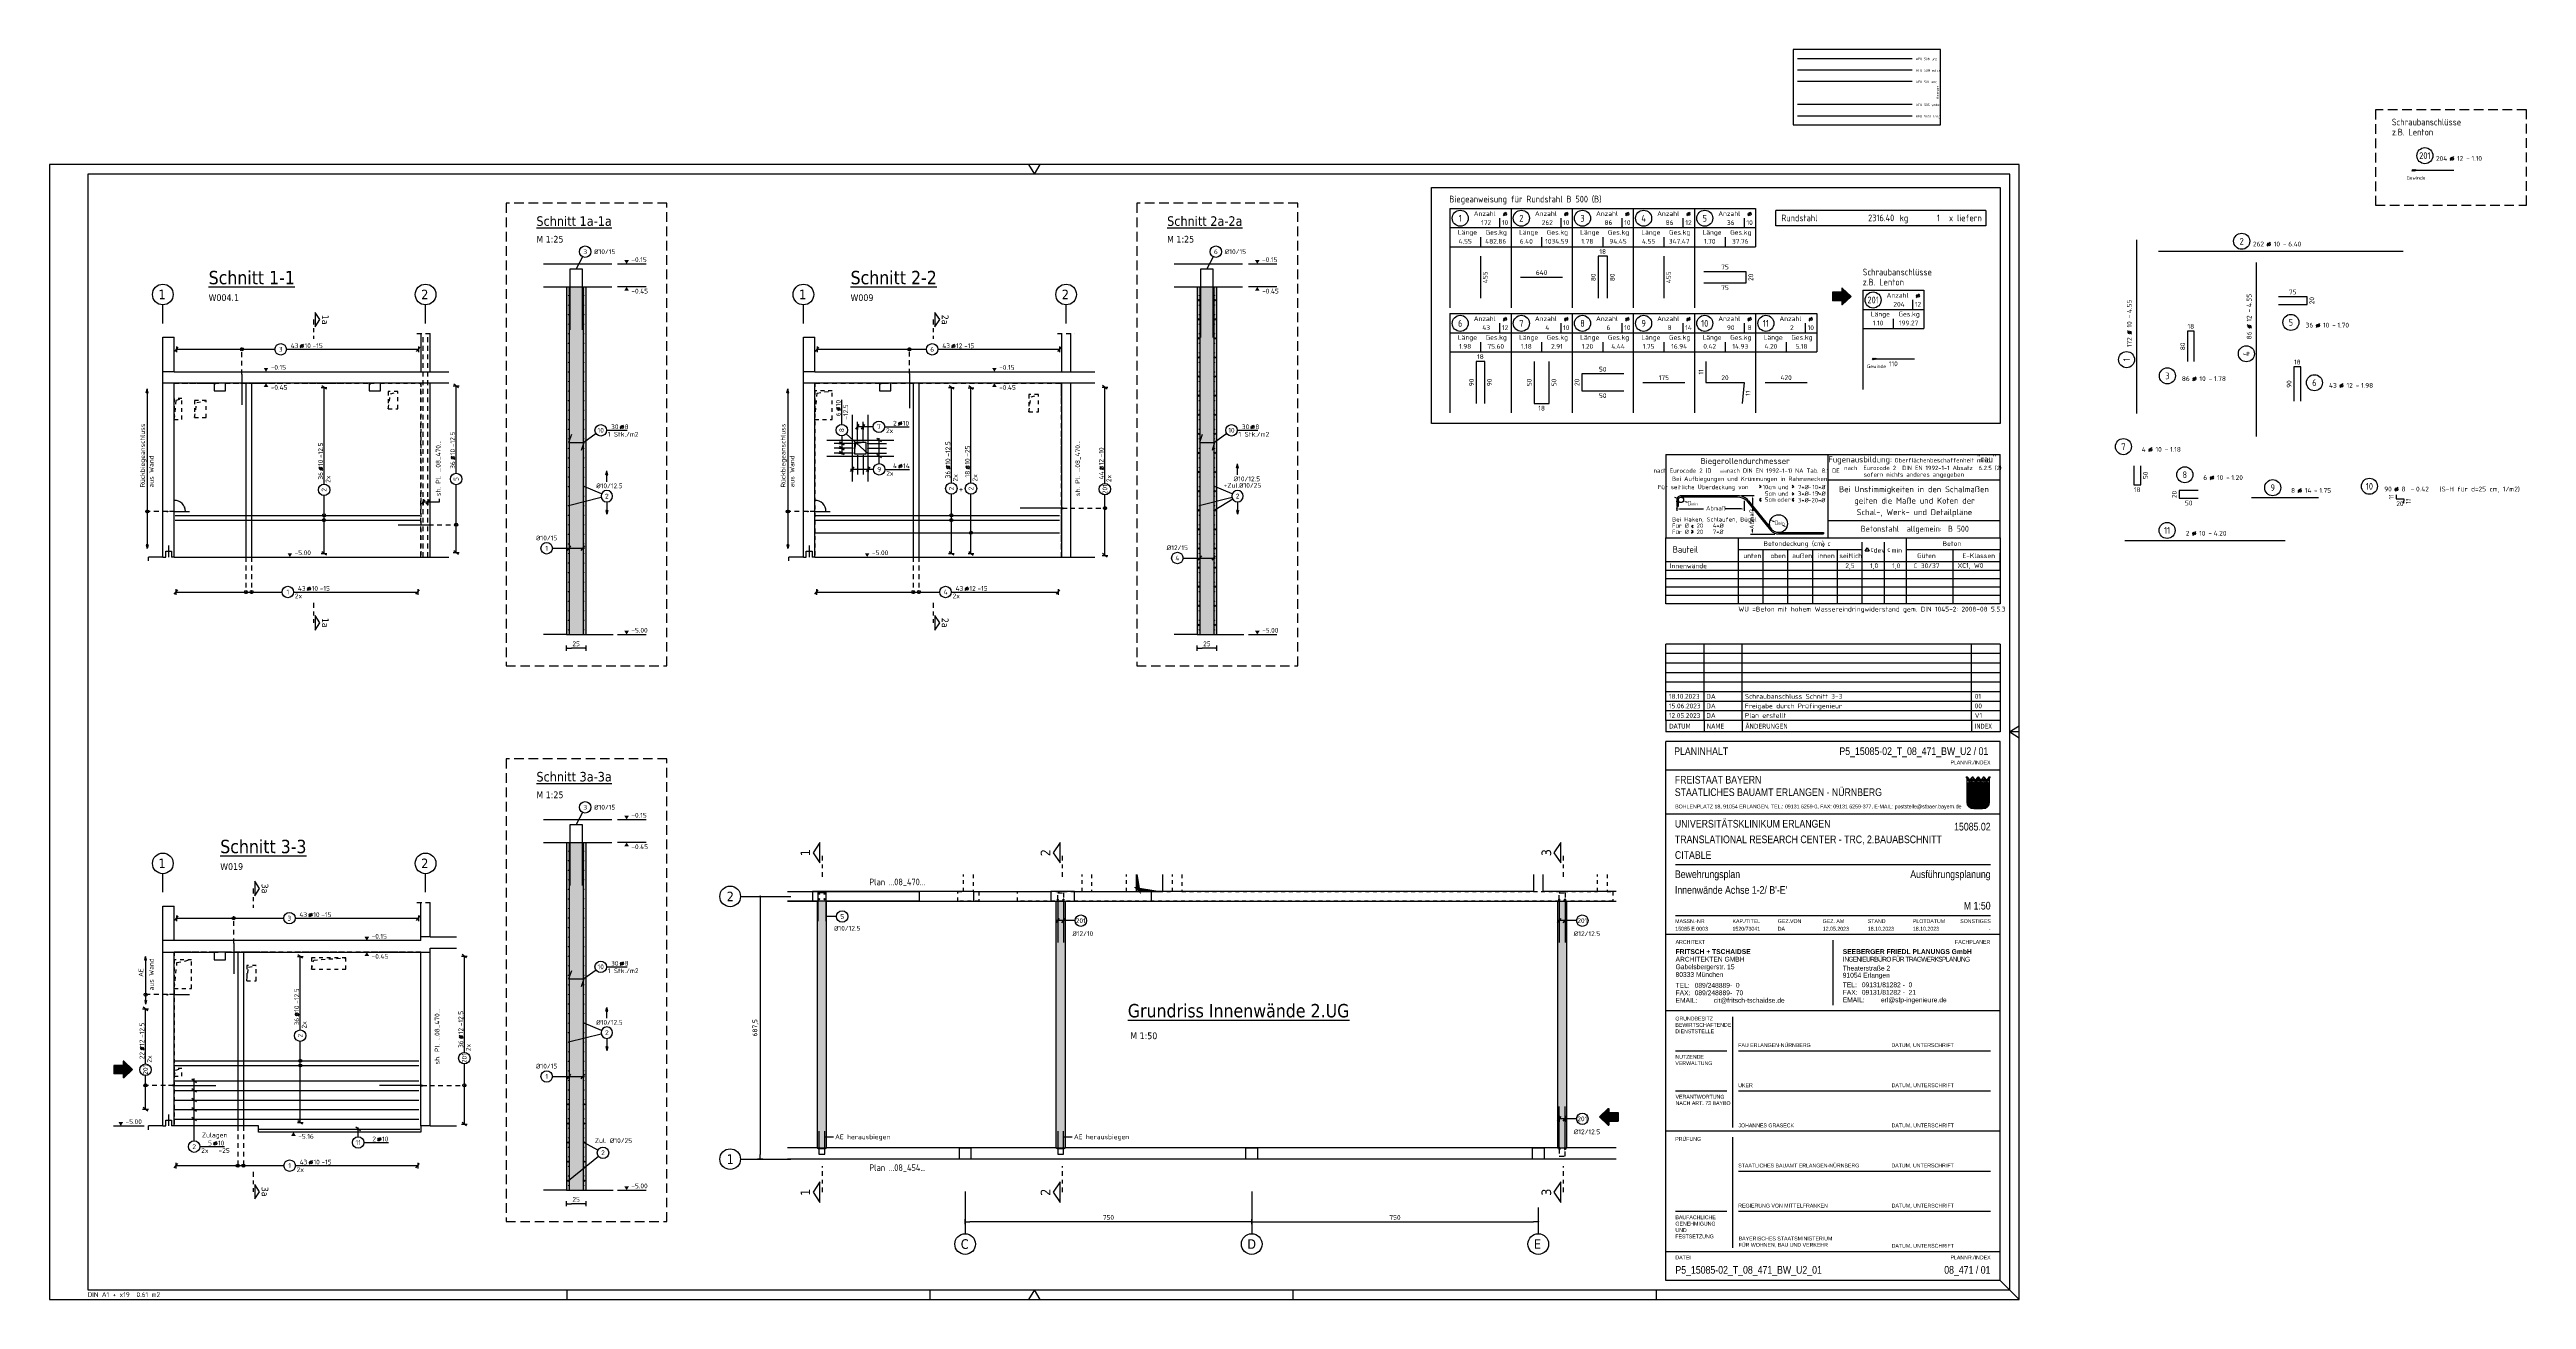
# Model space of a CAD drawing. Extents: x 17.4 to 82.2, y 0 to 32.7.
import ezdxf
from ezdxf.enums import TextEntityAlignment as Align

# ---------------------------------------------------------------- set-up
doc = ezdxf.new("R2010")
doc.units = 0
doc.header["$LTSCALE"] = 0.5
for name, pattern in [('AUSGEZOGEN', [1000.01, 1000, 0.01]), ('DASHDOTSMALL', [1.05, 0.5, -0.25, 0.05, -0.25]), ('DOT', [0.175, 0.05, -0.125]), ('HIDDEN', [0.375, 0.25, -0.125]), ('HIDDEN2', [0.187, 0.125, -0.062]), ('PUNKT', [0.175, 0.05, -0.125]), ('STRICHLINIE', [0.75, 0.5, -0.25]), ('STRICHPUNKT2', [0.55, 0.25, -0.125, 0.05, -0.125]), ('VERDECKT', [0.375, 0.25, -0.125])]:
    doc.linetypes.add(name, pattern=pattern)
for name, color, linetype in [('40 A Plankopf Text F+T', 7, 'Continuous'), ('ACHSEN', 150, 'Continuous'), ('AFU', 7, 'Continuous'), ('BET-ANS', 7, 'Continuous'), ('BETON', 7, 'Continuous'), ('DD', 7, 'Continuous'), ('DETAIL', 7, 'Continuous'), ('DRUEBER', 7, 'Continuous'), ('grau_dunkel', 7, 'Continuous'), ('grau_hell', 7, 'Continuous'), ('grau_mittel', 7, 'Continuous'), ('HBT', 7, 'Continuous'), ('HILFE', 7, 'Continuous'), ('index', 7, 'Continuous'), ('koten', 7, 'Continuous'), ('LENTON', 7, 'Continuous'), ('MASSE', 7, 'Continuous'), ('OBJEKT', 7, 'Continuous'), ('RAHMEN', 7, 'Continuous'), ('RND', 7, 'Continuous'), ('RND_BILD', 7, 'Continuous'), ('SCHATTEN', 15, 'Continuous'), ('SCHNITTE', 7, 'Continuous'), ('SFP_Achsen', 7, 'Continuous'), ('STEMPEL', 7, 'Continuous'), ('TEXT', 7, 'Continuous'), ('VERDECKT', 7, 'Continuous'), ('WBZ', 7, 'Continuous')]:
    doc.layers.add(name, color=color, linetype=linetype)
doc.layers.add('NOPLOT', color=7, linetype='Continuous', plot=False)
doc.styles.add('ERSTELLTER_STIL_3', font='arial.ttf')
doc.styles.add('ERSTELLTER_STIL_4', font='arialbd.ttf')
doc.styles.add('helv', font='tahoma.ttf')
doc.styles.add('plankopf_ArialN', font='ARIALN.TTF')
doc.styles.add('txt', font='isocp.shx')
doc.linetypes.add('ABBRUCH', pattern='A,0.15,-0.15,["x",Standard,S=0.07,R=0,X=-0.1,Y=-0.0238],-0.005', length=0.305)
doc.linetypes.add('AFU_50K', pattern='A,0.15,["/",Standard,S=0.2,R=0,X=-0.01,Y=-0.1],0.07,["/",Standard,S=0.2,R=0,X=-0.01,Y=-0.1],0.15', length=0.37)
doc.linetypes.add('AFU_50L', pattern='A,0.75,["/",Standard,S=0.2,R=0,X=-0.01,Y=-0.1],0.07,["/",Standard,S=0.2,R=0,X=-0.01,Y=-0.1],0.75', length=1.57)
doc.linetypes.add('AFU_50M', pattern='A,0.45,["/",Standard,S=0.2,R=0,X=-0.01,Y=-0.1],0.07,["/",Standard,S=0.2,R=0,X=-0.01,Y=-0.1],0.45', length=0.97)
doc.linetypes.add('AFU_50S', pattern='A,0,-0.15,["/",Standard,S=0.2,R=0,X=-0.01,Y=-0.1],0,-0.07,["/",Standard,S=0.2,R=0,X=-0.01,Y=-0.1],-0.15', length=0.37)
doc.linetypes.add('AFU_50SL', pattern='A,0,-0.75,["/",Standard,S=0.2,R=0,X=-0.01,Y=-0.1],0,-0.07,["/",Standard,S=0.2,R=0,X=-0.01,Y=-0.1],-0.75', length=1.57)
doc.dimstyles.new('DOT_I', dxfattribs={"dimscale": 0.5, "dimtxt": 0.25, "dimasz": 0.25, "dimexe": 0.1, "dimexo": 0.3, "dimgap": 0.1, "dimtad": 1, "dimdec": 3, "dimzin": 3, "dimtxsty": 'txt', "dimblk": 'DOT', "dimblk1": 'DOT', "dimblk2": 'DOT', "dimsah": 1, "dimcen": 0.1, "dimse1": 1, "dimse2": 1, "dimazin": 0, "dimtfac": 1, "dimtdec": 4, "dimtix": 1, "dimtmove": 2, "dimatfit": 3, "dimfxl": 0, "dimtvp": 1, "dimtolj": 1, "dimtzin": 0, "dimarcsym": 0})
pattern_1 = [(0, (-322.07857, -163.97815), (8e-17, 0.254), [])]

# ---------------------------------------------------------------- blocks, each defined once
blk = doc.blocks.new('Bundeslandwappen')
at = {"lineweight": 9, "true_color": 0xffffff}
for points in [[(-5.8, 16.5), (-6, 16.5), (-6, 16.3), (-5.8, 16.3)], [(-5.1, 15.7), (-5.3, 15.7), (-5.3, 15.5), (-5.1, 15.5)], [(-3.5, 15.7), (-3.7, 15.7), (-3.7, 15.5), (-3.5, 15.5)], [(-2.8, 16.5), (-3, 16.5), (-3, 16.3), (-2.8, 16.3)], [(-2.2, 15.7), (-2.4, 15.7), (-2.4, 15.5), (-2.2, 15.5)], [(-0.6, 15.7), (-0.8, 15.7), (-0.8, 15.5), (-0.6, 15.5)], [(0.1, 16.5), (-0.1, 16.5), (-0.1, 16.3), (0.1, 16.3)], [(0.8, 15.7), (0.6, 15.7), (0.6, 15.5), (0.8, 15.5)], [(2.4, 15.7), (2.2, 15.7), (2.2, 15.5), (2.4, 15.5)], [(3, 16.5), (2.8, 16.5), (2.8, 16.3), (3, 16.3)], [(3.7, 15.7), (3.5, 15.7), (3.5, 15.5), (3.7, 15.5)], [(5.3, 15.7), (5.1, 15.7), (5.1, 15.5), (5.3, 15.5)], [(6, 16.5), (5.8, 16.5), (5.8, 16.3), (6, 16.3)]]:
    blk.add_hatch(color=7, dxfattribs=at).paths.add_polyline_path(points)
at = {"true_color": 0xffffff}
for points in [[(-5.3, 12.6), (-5.7, 12.6), (-5.7, 12.2), (-5.1, 12)], [(-3.6, 8.4), (-5.7, 9.2), (-5.7, 6.2), (-2.1, 4.9)], [(-5.7, 6.1), (-5.7, 3.7, 0.041392), (-5.7, 3.1), (-4.2, 2.6)], [(-1.4, 10.7), (-5.1, 12), (-3.6, 8.4), (0.1, 7.1)], [(-0.6, 1.3), (-4.2, 2.6), (-3.3, 0.4, 0.073774), (-2.3, 0.3), (-0.1, 0.3)], [(0.9, 12.6), (-2.2, 12.6), (-1.4, 10.7), (2.2, 9.4)], [(1.6, 3.6), (-2.1, 4.9), (-0.6, 1.3), (2.4, 0.3, 0.043654), (2.9, 0.4)], [(3.7, 5.8), (0.1, 7.1), (1.6, 3.6), (5.2, 2.3)], [(4, 12.6), (1.7, 12.6), (4.4, 11.6)], [(5.7, 8.1), (2.2, 9.4), (3.7, 5.8), (5.7, 5.1)], [(5.7, 11.2), (4.4, 11.6), (5.7, 8.5)]]:
    blk.add_hatch(color=7, dxfattribs=at).paths.add_polyline_path(points)
at = {"lineweight": 9}
h = blk.add_hatch(dxfattribs=at)
h.set_pattern_fill('ANSI31', color=256, scale=0.08, angle=315, style=0)
h.set_pattern_definition(pattern_1)
h.paths.add_polyline_path([(-5.1, 12), (-5.7, 12.2), (-5.7, 9.2), (-3.6, 8.4)])
h = blk.add_hatch(dxfattribs=at)
h.set_pattern_fill('ANSI31', color=256, scale=0.08, angle=315, style=0)
h.set_pattern_definition(pattern_1)
h.paths.add_polyline_path([(-2.1, 4.9), (-5.7, 6.2), (-5.7, 6.1), (-4.2, 2.6), (-0.6, 1.3)])
h = blk.add_hatch(dxfattribs=at)
h.set_pattern_fill('ANSI31', color=256, scale=0.08, angle=315, style=0)
h.set_pattern_definition(pattern_1)
h.paths.add_polyline_path([(-4.2, 2.6), (-5.7, 3.1, 0.285055), (-3.3, 0.4)])
h = blk.add_hatch(dxfattribs=at)
h.set_pattern_fill('ANSI31', color=256, scale=0.08, angle=315, style=0)
h.set_pattern_definition(pattern_1)
h.paths.add_polyline_path([(-2.2, 12.6), (-5.3, 12.6), (-5.1, 12), (-1.4, 10.7)])
h = blk.add_hatch(dxfattribs=at)
h.set_pattern_fill('ANSI31', color=256, scale=0.08, angle=315, style=0)
h.set_pattern_definition(pattern_1)
h.paths.add_polyline_path([(0.1, 7.1), (-3.6, 8.4), (-2.1, 4.9), (1.6, 3.6)])
h = blk.add_hatch(dxfattribs=at)
h.set_pattern_fill('ANSI31', color=256, scale=0.08, angle=315, style=0)
h.set_pattern_definition(pattern_1)
h.paths.add_polyline_path([(2.2, 9.4), (-1.4, 10.7), (0.1, 7.1), (3.7, 5.8)])
h = blk.add_hatch(dxfattribs=at)
h.set_pattern_fill('ANSI31', color=256, scale=0.08, angle=315, style=0)
h.set_pattern_definition(pattern_1)
h.paths.add_polyline_path([(-0.6, 1.3), (-0.1, 0.3), (2.3, 0.3, 0.004354), (2.4, 0.3)])
h = blk.add_hatch(dxfattribs=at)
h.set_pattern_fill('ANSI31', color=256, scale=0.08, angle=315, style=0)
h.set_pattern_definition(pattern_1)
h.paths.add_polyline_path([(4.4, 11.6), (1.7, 12.6), (0.9, 12.6), (2.2, 9.4), (5.7, 8.1), (5.7, 8.5)])
h = blk.add_hatch(dxfattribs=at)
h.set_pattern_fill('ANSI31', color=256, scale=0.08, angle=315, style=0)
h.set_pattern_definition(pattern_1)
h.paths.add_polyline_path([(5.3, 2.1), (5.2, 2.3), (1.6, 3.6), (2.9, 0.4, 0.22704)])
h = blk.add_hatch(dxfattribs=at)
h.set_pattern_fill('ANSI31', color=256, scale=0.08, angle=315, style=0)
h.set_pattern_definition(pattern_1)
h.paths.add_polyline_path([(5.7, 5.1), (3.7, 5.8), (5.2, 2.3), (5.4, 2.2, 0.111178), (5.7, 3.7)])
h = blk.add_hatch(dxfattribs=at)
h.set_pattern_fill('ANSI31', color=256, scale=0.08, angle=315, style=0)
h.set_pattern_definition(pattern_1)
h.paths.add_polyline_path([(5.7, 12.6), (4, 12.6), (4.4, 11.6), (5.7, 11.2)])
for p, q in [((-6, 16.1), (-6, 3.7)), ((-6, 13.3), (6, 13.3)), ((-5.6, 16.6), (-5.6, 16.7)), ((-5.6, 15), (-5.6, 15.2)), ((-5.3, 15.2), (-5.3, 15)), ((-4.7, 14.5), (-5.3, 14.5)), ((-4.1, 14.5), (-3.5, 14.5)), ((-3.5, 15.2), (-3.5, 15)), ((-3.4, 13.9), (-2.9, 14.2)), ((-2.9, 13.6), (-3.4, 13.9)), ((-3.2, 16.6), (-3.2, 16.7)), ((-3.2, 15), (-3.2, 15.2)), ((-2.9, 15.6), (-2.9, 14.5)), ((-2.9, 14.2), (-2.5, 13.9)), ((-2.5, 13.9), (-2.9, 13.6)), ((-2.7, 16.6), (-2.7, 16.7)), ((-2.7, 15), (-2.7, 15.2)), ((-2.4, 15.2), (-2.4, 15)), ((-1.7, 14.5), (-2.3, 14.5)), ((-1.2, 14.5), (-0.6, 14.5)), ((-0.5, 15.2), (-0.5, 15)), ((0, 14.2), (-0.4, 13.9)), ((-0.4, 13.9), (0, 13.6)), ((-0.3, 16.6), (-0.2, 16.7)), ((-0.2, 15), (-0.2, 15.2)), ((0, 15.6), (0, 14.5)), ((0.4, 13.9), (0, 14.2)), ((0, 13.6), (0.4, 13.9)), ((0.3, 16.6), (0.2, 16.7)), ((0.2, 15), (0.2, 15.2)), ((0.5, 15.2), (0.5, 15)), ((1.2, 14.5), (0.6, 14.5)), ((1.7, 14.5), (2.3, 14.5)), ((2.4, 15.2), (2.4, 15)), ((2.9, 14.2), (2.5, 13.9)), ((2.5, 13.9), (2.9, 13.6)), ((2.7, 16.6), (2.7, 16.7)), ((2.7, 15), (2.7, 15.2)), ((2.9, 15.6), (2.9, 14.5)), ((3.4, 13.9), (2.9, 14.2)), ((2.9, 13.6), (3.4, 13.9)), ((3.2, 16.6), (3.2, 16.7)), ((3.2, 15), (3.2, 15.2)), ((3.5, 15.2), (3.5, 15)), ((4.1, 14.5), (3.5, 14.5)), ((4.7, 14.5), (5.3, 14.5)), ((5.3, 15.2), (5.3, 15)), ((5.6, 16.6), (5.6, 16.7)), ((5.6, 15), (5.6, 15.2)), ((6, 3.7), (6, 16.1)), ((-6, 12.9), (6, 12.9)), ((-5.7, 12.6), (-5.7, 3.7)), ((-5.7, 12.6), (5.7, 12.6)), ((-5.7, 12.2), (5.7, 8.1)), ((-5.7, 9.2), (5.7, 5.1)), ((-5.7, 6.2), (5.4, 2.2)), ((-5.7, 6.1), (-3.3, 0.4)), ((-5.7, 3.1), (2.4, 0.3)), ((-5.3, 12.6), (-0.1, 0.3)), ((-2.3, 0.3), (2.3, 0.3)), ((-2.3, 0), (2.3, 0)), ((-2.2, 12.6), (2.9, 0.4)), ((0.9, 12.6), (5.3, 2.1)), ((1.7, 12.6), (5.7, 11.2)), ((4, 12.6), (5.7, 8.5)), ((5.7, 3.7), (5.7, 12.6))]:
    blk.add_line(p, q, dxfattribs=at)
for points in [[(-5.8, 16.3), (-6, 16.3), (-6, 16.5), (-5.8, 16.5)], [(-5.1, 15.5), (-5.3, 15.5), (-5.3, 15.7), (-5.1, 15.7)], [(-4.1, 13.7), (-4.8, 13.7), (-4.8, 14.1), (-4.1, 14.1)], [(-3.7, 15.5), (-3.5, 15.5), (-3.5, 15.7), (-3.7, 15.7)], [(-2.8, 16.3), (-3, 16.3), (-3, 16.5), (-2.8, 16.5)], [(-2.2, 15.5), (-2.4, 15.5), (-2.4, 15.7), (-2.2, 15.7)], [(-1.8, 13.7), (-1, 13.7), (-1, 14.1), (-1.8, 14.1)], [(-0.8, 15.5), (-0.6, 15.5), (-0.6, 15.7), (-0.8, 15.7)], [(0.1, 16.3), (-0.1, 16.3), (-0.1, 16.5), (0.1, 16.5)], [(0.8, 15.5), (0.6, 15.5), (0.6, 15.7), (0.8, 15.7)], [(1.8, 13.7), (1, 13.7), (1, 14.1), (1.8, 14.1)], [(2.2, 15.5), (2.4, 15.5), (2.4, 15.7), (2.2, 15.7)], [(3, 16.3), (2.8, 16.3), (2.8, 16.5), (3, 16.5)], [(3.7, 15.5), (3.5, 15.5), (3.5, 15.7), (3.7, 15.7)], [(4.1, 13.7), (4.8, 13.7), (4.8, 14.1), (4.1, 14.1)], [(5.1, 15.5), (5.3, 15.5), (5.3, 15.7), (5.1, 15.7)], [(5.8, 16.3), (6, 16.3), (6, 16.5), (5.8, 16.5)]]:
    blk.add_lwpolyline(points, close=True, dxfattribs=at)
for centre in [(-5.3, 13.9), (-3.7, 13.9), (-2.2, 13.9), (-0.7, 13.9), (0.7, 13.9), (2.2, 13.9), (3.7, 13.9), (5.3, 13.9)]:
    blk.add_circle(centre, 0.123, dxfattribs=at)
for centre, radius, start, end in [((-5.9, 16.5), 0.362, 44.6681, 253.1183), ((-5.7, 16.7), 0.05, 6.6615, 44.6681), ((-5.6, 16.6), 0.05, 186.6615, 265.6209), ((-5.6, 16.3), 0.281, 346.0232, 85.6209), ((-5.4, 16), 0.179, 74.7883, 15.1356), ((-5.5, 15.2), 0.157, 3.2756, 179.5521), ((-5.2, 15), 0.453, 182.8328, 261.3043), ((-5.4, 16.2), 0.05, 254.7883, 346.0232), ((-5.2, 16), 0.05, 93.0633, 195.1356), ((-5.3, 15.2), 0.191, 249.6358, 3.0857), ((-5.2, 15.9), 0.224, 350.9542, 93.0633), ((-5, 15.2), 0.05, 82.9467, 183.0857), ((-5, 15.5), 0.249, 262.9467, 77.8855), ((-4.9, 15.8), 0.05, 170.9542, 257.8855), ((-4.6, 14.9), 0.224, 71.4, 0), ((-4.7, 14.9), 0.312, 275.9649, 353.9773), ((-4.4, 15.2), 0.208, 317.0775, 222.9225), ((-4.2, 14.9), 0.224, 180, 108.6), ((-4.1, 14.9), 0.312, 186.0227, 264.0351), ((-3.8, 15.5), 0.249, 102.1145, 277.0533), ((-3.9, 15.8), 0.05, 282.1145, 9.0458), ((-3.6, 15.9), 0.224, 86.9367, 189.0458), ((-3.8, 15.2), 0.05, 356.9143, 97.0533), ((-3.5, 15.2), 0.191, 176.9143, 290.3642), ((-3.4, 16), 0.179, 164.8644, 105.2117), ((-3.6, 16), 0.05, 344.8644, 86.9367), ((-3.2, 16.3), 0.281, 94.3791, 193.9768), ((-3.4, 16.2), 0.05, 193.9768, 285.2117), ((-3.3, 15.2), 0.157, 0.4479, 176.7244), ((-3.6, 15), 0.453, 278.6957, 357.1672), ((-2.9, 16.6), 0.264, 24.0166, 155.3409), ((-3.1, 16.7), 0.05, 155.2288, 173.3385), ((-3.2, 16.6), 0.05, 274.3791, 353.3385), ((-2.7, 16.7), 0.05, 6.6615, 24.0166), ((-2.6, 16.6), 0.05, 186.6615, 265.6209), ((-2.5, 16), 0.179, 74.7883, 15.1356), ((-2.6, 15.2), 0.157, 3.2756, 179.5521), ((-2.3, 15), 0.453, 182.8328, 261.3043), ((-2.7, 16.3), 0.281, 346.0232, 85.6209), ((-2.4, 16.2), 0.05, 254.7883, 346.0232), ((-2.3, 15.2), 0.191, 249.6358, 3.0857), ((-2.3, 15.9), 0.224, 350.9542, 93.0633), ((-2.3, 16), 0.05, 93.0633, 195.1356), ((-2.1, 15.5), 0.249, 262.9467, 77.8855), ((-2.1, 15.2), 0.05, 82.9467, 183.0857), ((-2, 15.8), 0.05, 170.9542, 257.8855), ((-1.7, 14.9), 0.224, 71.4, 0), ((-1.5, 15.2), 0.208, 317.0775, 222.9225), ((-1.8, 14.9), 0.312, 275.9649, 353.9773), ((-1.2, 14.9), 0.224, 180, 108.6), ((-1.2, 14.9), 0.312, 186.0227, 264.0351), ((-0.9, 15.5), 0.249, 102.1145, 277.0533), ((-0.7, 15.9), 0.224, 86.9367, 189.0458), ((-0.9, 15.8), 0.05, 282.1145, 9.0458), ((-0.8, 15.2), 0.05, 356.9143, 97.0533), ((-0.6, 15.2), 0.191, 176.9143, 290.3642), ((-0.7, 16), 0.05, 344.8644, 86.9367), ((-0.3, 16.3), 0.281, 94.3791, 193.9768), ((-0.4, 16), 0.179, 164.8644, 105.2117), ((-0.5, 16.2), 0.05, 193.9768, 285.2117), ((-0.7, 15), 0.453, 278.6957, 357.1672), ((-0.4, 15.2), 0.157, 0.4479, 176.7244), ((-0.3, 16.6), 0.05, 274.3791, 353.3385), ((0, 16.6), 0.264, 24.0166, 155.3409), ((-0.2, 16.7), 0.05, 155.2288, 173.3385), ((0.2, 16.7), 0.05, 6.6615, 24.0166), ((0.4, 15.2), 0.157, 3.2756, 179.5521), ((0.7, 15), 0.453, 182.8328, 261.3043), ((0.3, 16.6), 0.05, 186.6615, 265.6209), ((0.3, 16.3), 0.281, 346.0232, 85.6209), ((0.4, 16), 0.179, 74.7883, 15.1356), ((0.5, 16.2), 0.05, 254.7883, 346.0232), ((0.6, 15.2), 0.191, 249.6358, 3.0857), ((0.7, 16), 0.05, 93.0633, 195.1356), ((0.7, 15.9), 0.224, 350.9542, 93.0633), ((0.8, 15.2), 0.05, 82.9467, 183.0857), ((0.9, 15.5), 0.249, 262.9467, 77.8855), ((0.9, 15.8), 0.05, 170.9542, 257.8855), ((1.2, 14.9), 0.224, 71.4, 0), ((1.2, 14.9), 0.312, 275.9649, 353.9773), ((1.5, 15.2), 0.208, 317.0775, 222.9225), ((1.7, 14.9), 0.224, 180, 108.6), ((1.8, 14.9), 0.312, 186.0227, 264.0351), ((2.1, 15.5), 0.249, 102.1145, 277.0533), ((2.3, 15.9), 0.224, 86.9367, 189.0458), ((2, 15.8), 0.05, 282.1145, 9.0458), ((2.1, 15.2), 0.05, 356.9143, 97.0533), ((2.3, 15.2), 0.191, 176.9143, 290.3642), ((2.5, 16), 0.179, 164.8644, 105.2117), ((2.3, 16), 0.05, 344.8644, 86.9367), ((2.3, 15), 0.453, 278.6957, 357.1672), ((2.7, 16.3), 0.281, 94.3791, 193.9768), ((2.4, 16.2), 0.05, 193.9768, 285.2117), ((2.6, 15.2), 0.157, 0.4479, 176.7244), ((2.6, 16.6), 0.05, 274.3791, 353.3385), ((2.9, 16.6), 0.264, 24.0166, 155.3409), ((2.7, 16.7), 0.05, 155.2288, 173.3385), ((3.1, 16.7), 0.05, 6.6615, 24.0166), ((3.2, 16.6), 0.05, 186.6615, 265.6209), ((3.2, 16.3), 0.281, 346.0232, 85.6209), ((3.4, 16), 0.179, 74.7883, 15.1356), ((3.3, 15.2), 0.157, 3.2756, 179.5521), ((3.6, 15), 0.453, 182.8328, 261.3043), ((3.4, 16.2), 0.05, 254.7883, 346.0232), ((3.6, 16), 0.05, 93.0633, 195.1356), ((3.5, 15.2), 0.191, 249.6358, 3.0857), ((3.6, 15.9), 0.224, 350.9542, 93.0633), ((3.8, 15.2), 0.05, 82.9467, 183.0857), ((3.8, 15.5), 0.249, 262.9467, 77.8855), ((3.9, 15.8), 0.05, 170.9542, 257.8855), ((4.2, 14.9), 0.224, 71.4, 0), ((4.1, 14.9), 0.312, 275.9649, 353.9773), ((4.4, 15.2), 0.208, 317.0775, 222.9225), ((4.6, 14.9), 0.224, 180, 108.6), ((4.7, 14.9), 0.312, 186.0227, 264.0351), ((5, 15.5), 0.249, 102.1145, 277.0533), ((4.9, 15.8), 0.05, 282.1145, 9.0458), ((5.2, 15.9), 0.224, 86.9367, 189.0458), ((5, 15.2), 0.05, 356.9143, 97.0533), ((5.3, 15.2), 0.191, 176.9143, 290.3642), ((5.4, 16), 0.179, 164.8644, 105.2117), ((5.2, 16), 0.05, 344.8644, 86.9367), ((5.6, 16.3), 0.281, 94.3791, 193.9768), ((5.4, 16.2), 0.05, 193.9768, 285.2117), ((5.5, 15.2), 0.157, 0.4479, 176.7244), ((5.2, 15), 0.453, 278.6957, 357.1672), ((5.9, 16.5), 0.362, 286.8817, 135.3319), ((5.7, 16.7), 0.05, 135.3319, 173.3385), ((5.6, 16.6), 0.05, 274.3791, 353.3385), ((-2.3, 3.7), 3.7, 180, 270), ((-2.3, 3.7), 3.4, 180, 270), ((2.3, 3.7), 3.7, 270, 0), ((2.3, 3.7), 3.4, 270, 0)]:
    blk.add_arc(centre, radius, start, end, dxfattribs=at)
blk = doc.blocks.new('Plankopf_PU')
for p, q in [((-18.5, 25.4), (-18.5, 27.7)), ((-1, 27.7), (-18.5, 27.7)), ((-1, 27.7), (-18.5, 27.7)), ((-1, 25.4), (-1, 27.7)), ((-1, 25.4), (-18.5, 25.4)), ((-1, 25.4), (-18.5, 25.4)), ((-18.5, 19.1), (-18.5, 25.4)), ((-1, 19.1), (-1, 25.4)), ((-1.5, 22.75), (-18, 22.75)), ((-18, 20.1), (-1.5, 20.1)), ((-18.5, 15.1), (-18.5, 19.1)), ((-1, 19.1), (-18.5, 19.1)), ((-9.75, 18.8), (-9.75, 15.4)), ((-1, 15.1), (-1, 19.1)), ((-1, 15.1), (-18.5, 15.1)), ((-1, 15.1), (-18.5, 15.1)), ((-18.5, 8.8), (-18.5, 15.1)), ((-15, 9), (-15, 14.8)), ((-1, 8.8), (-1, 15.1)), ((-15.3, 13), (-18, 13)), ((-1.5, 13), (-14.7, 13)), ((-15.3, 10.9), (-18, 10.9)), ((-1.5, 10.9), (-14.7, 10.9)), ((-18.5, 2.5), (-18.5, 8.8)), ((-1, 8.8), (-18.5, 8.8)), ((-15, 2.7), (-15, 8.5)), ((-1, 2.5), (-1, 8.8)), ((-1.5, 6.7), (-14.7, 6.7)), ((-15.3, 4.6), (-18, 4.6)), ((-1.5, 4.6), (-14.7, 4.6)), ((-1, 2.5), (-18.5, 2.5)), ((-18.5, 1), (-18.5, 2.5)), ((-1, 2.5), (-18.5, 2.5)), ((-1, 1), (-1, 2.5)), ((-1, 1), (-18.5, 1))]:
    blk.add_line(p, q)
at = {"xscale": 0.1, "yscale": 0.1, "zscale": 0.1}
blk.add_blockref('Bundeslandwappen', (-2.15, 25.67), dxfattribs=at)
at = {"linetype": 'AUSGEZOGEN', "lineweight": 35, "style": 'plankopf_ArialN'}
for s, height, p in [('FREISTAAT BAYERN', 0.4, (-18.03, 27.4)), ('PRÜFUNG', 0.2, (-18.01, 8.5))]:
    blk.add_text(s, height=height, dxfattribs=at).set_placement(p, align=Align.TOP_LEFT)
blk.add_text('STAATLICHES BAUAMT ERLANGEN - NÜRNBERG', height=0.4, dxfattribs=at).set_placement((-18.03, 26.55), align=Align.MIDDLE_LEFT)
at = {"style": 'plankopf_ArialN'}
for s, p in [('BOHLENPLATZ 18, 91054 ERLANGEN, TEL.: 09131 6259-0, FAX: 09131 6259-377, E-MAIL: poststelle@stbaer.bayern.de', (-18.01, 25.7)), ('MASSN.-NR', (-18.01, 19.7)), ('KAP./TITEL', (-15.01, 19.7)), ('GEZ.VON', (-12.64, 19.7)), ('GEZ. AM', (-10.29, 19.7)), ('STAND', (-7.93, 19.7)), ('PLOTDATUM', (-5.57, 19.7)), ('FAU ERLANGEN-NÜRNBERG', (-14.71, 13.21)), ('DATUM, UNTERSCHRIFT', (-6.69, 13.21)), ('UKER', (-14.71, 11.11)), ('DATUM, UNTERSCHRIFT', (-6.68, 11.11)), ('JOHANNES GRASECK', (-14.7, 9.01)), ('DATUM, UNTERSCHRIFT', (-6.68, 9.01)), ('STAATLICHES BAUAMT ERLANGEN-NÜRNBERG', (-14.71, 6.91)), ('DATUM, UNTERSCHRIFT', (-6.69, 6.91)), ('REGIERUNG VON MITTELFRANKEN', (-14.71, 4.81)), ('DATUM, UNTERSCHRIFT', (-6.68, 4.81)), ('DATUM, UNTERSCHRIFT', (-6.68, 2.71)), ('DATEI', (-18, 2.1))]:
    blk.add_text(s, height=0.2, dxfattribs=at).set_placement(p)
for s, p in [('SONSTIGES', (-1.49, 19.7)), ('PLANNR./INDEX', (-1.5, 2.1))]:
    blk.add_text(s, height=0.2, dxfattribs=at).set_placement(p, align=Align.RIGHT)
at = {"linetype": 'AUSGEZOGEN', "lineweight": 35, "style": 'plankopf_ArialN'}
blk.add_text('ARCHITEKT', height=0.2, dxfattribs=at).set_placement((-17.99, 18.61))
blk.add_text('FACHPLANER', height=0.2, dxfattribs=at).set_placement((-1.52, 18.61), align=Align.RIGHT)
at = {"insert": (-5.57, 19.3), "char_height": 0.2, "attachment_point": 7, "style": 'plankopf_ArialN'}
blk.add_mtext('18.10.2023', dxfattribs=at)
at = {"char_height": 0.2, "attachment_point": 1, "style": 'plankopf_ArialN'}
for s, insert, width in [('GRUNDBESITZ\\PBEWIRTSCHAFTENDE DIENSTSTELLE', (-18, 14.8), 2.5), ('NUTZENDE^JVERWALTUNG', (-18, 12.8), 2.6984), ('VERANTWORTUNG  NACH ART. 73 BAYBO', (-17.99, 10.71), 2.6877), ('BAUFACHLICHE GENEHMIGUNG UND FESTSETZUNG', (-18, 4.4), 2.2311), ('BAYERISCHES STAATSMINISTERIUM ^JFÜR WOHNEN, BAU UND VERKEHR', (-14.69, 3.29), 9.2941)]:
    blk.add_mtext(s, dxfattribs=dict(at, insert=insert, width=width))
at = {"style": 'plankopf_ArialN'}
for tag, p in [('PROJEKTBEZEICHNUNGZ1', (-18.03, 24.58)), ('PROJEKTBEZEICHNUNGZ2', (-18.03, 23.76)), ('PROJEKTBEZEICHNUNGZ3', (-18.03, 22.94))]:
    blk.add_attdef(tag, text='', height=0.4, dxfattribs=at).set_placement(p, align=Align.BOTTOM_LEFT)
for tag, p in [('GEB.-NR', (-1.5, 24.95)), ('0.000X', (-1.51, 1.75))]:
    blk.add_attdef(tag, text='', height=0.4, dxfattribs=at).set_placement(p, align=Align.TOP_RIGHT)
for tag, p, height in [('PLANINHALTZ1', (-18.03, 22.06), 0.4), ('PLANINHALTZ2', (-18.03, 21.23), 0.4), ('PLANINHALTZ3', (-18.03, 20.41), 0.4), ('MASSN.-NR', (-18.01, 19.3), 0.2), ('KAPITEL/TITEL', (-15.01, 19.3), 0.2), ('GEZ_VON', (-12.64, 19.3), 0.2), ('GEZ_AM', (-10.29, 19.3), 0.2), ('STAND', (-7.93, 19.3), 0.2)]:
    blk.add_attdef(tag, p, '', height=height, dxfattribs=at)
for tag, height, p in [('PLANUNGSPHASE', 0.4, (-1.5, 22.06)), ('PROJEKTKATEGORIE', 0.4, (-1.5, 21.23)), ('MAßSTAB', 0.4, (-1.5, 20.41)), ('SONSTIGES', 0.2, (-1.5, 19.3))]:
    blk.add_attdef(tag, text='', height=height, dxfattribs=at).set_placement(p, align=Align.RIGHT)
at = {"layer": '40 A Plankopf Text F+T', "color": 7, "linetype": 'Continuous', "lineweight": 13, "char_height": 0.25, "attachment_point": 7}
for s, insert, style in [('\\A1;FRITSCH + TSCHAIDSE ', (-17.99, 18.08), 'ERSTELLTER_STIL_4'), ('\\A1;SEEBERGER FRIEDL PLANUNGS GmbH', (-9.24, 18.08), 'ERSTELLTER_STIL_4'), ('\\A1;ARCHITEKTEN GMBH', (-17.99, 17.68), 'ERSTELLTER_STIL_3'), ('\\A1;Gabelsbergerstr. 15', (-17.99, 17.21), 'ERSTELLTER_STIL_3'), ('\\A1;80333 München', (-17.99, 16.88), 'ERSTELLTER_STIL_3'), ('\\A1;Theaterstraße 2', (-9.24, 17.21), 'ERSTELLTER_STIL_3'), ('\\A1;91054 Erlangen', (-9.24, 16.77), 'ERSTELLTER_STIL_3'), ('\\A1;{\\T0.8;INGENIEURBÜRO FÜR TRAGWERKSPLANUNG}', (-9.24, 17.68), 'ERSTELLTER_STIL_3')]:
    blk.add_mtext(s, dxfattribs=dict(at, insert=insert, style=style))
at = {"layer": '40 A Plankopf Text F+T', "color": 7, "linetype": 'Continuous', "lineweight": 13, "char_height": 0.25, "attachment_point": 7, "line_spacing_factor": 0.945293, "style": 'ERSTELLTER_STIL_3'}
for s, insert in [('\\A1;TEL: ^I089/248889-  0\\PFAX: ^I089/248889-  70\\PEMAIL: ^Icit@fritsch-tschaidse.de', (-17.99, 15.48)), ('\\A1;TEL: ^I09131/81282 -  0\\PFAX: ^I09131/81282 -  21\\PEMAIL: ^Ierl@sfp-ingenieure.de', (-9.24, 15.48))]:
    blk.add_mtext(s, dxfattribs=dict(at, insert=insert))
blk = doc.blocks.new('Plankopf-ER')
at = {"layer": 'RAHMEN', "color": 7, "linetype": 'Continuous'}
for p, q in [((-0.5, 4.6), (-18, 4.6)), ((-18, 4.1), (-18, 4.6)), ((-0.5, 4.1), (-18, 4.1)), ((-18, 3.6), (-18, 4.1)), ((-16, 4.1), (-16, 4.6)), ((-16, 3.6), (-16, 4.1)), ((-14, 4.1), (-14, 4.6)), ((-14, 3.6), (-14, 4.1)), ((-2, 4.1), (-2, 4.6)), ((-2, 3.6), (-2, 4.1)), ((-0.5, 4.6), (-0.5, 4.1)), ((-0.5, 4.1), (-0.5, 3.6)), ((-0.5, 3.6), (-18, 3.6)), ((-18, 3.1), (-18, 3.6)), ((-0.5, 3.1), (-18, 3.1)), ((-18, 2.6), (-18, 3.1)), ((-0.5, 2.6), (-18, 2.6)), ((-18, 2.1), (-18, 2.6)), ((-16, 3.1), (-16, 3.6)), ((-16, 2.6), (-16, 3.1)), ((-16, 2.1), (-16, 2.6)), ((-14, 3.1), (-14, 3.6)), ((-14, 2.6), (-14, 3.1)), ((-14, 2.1), (-14, 2.6)), ((-2, 3.1), (-2, 3.6)), ((-2, 2.6), (-2, 3.1)), ((-2, 2.1), (-2, 2.6)), ((-0.5, 3.6), (-0.5, 3.1)), ((-0.5, 3.1), (-0.5, 2.6)), ((-0.5, 2.6), (-0.5, 2.1)), ((-0.5, 2.1), (-18, 2.1)), ((-18, 1.6), (-18, 2.1)), ((-0.5, 1.6), (-18, 1.6)), ((-18, 1.1), (-18, 1.6)), ((-16, 1.6), (-16, 2.1)), ((-16, 1.1), (-16, 1.6)), ((-14, 1.6), (-14, 2.1)), ((-14, 1.1), (-14, 1.6)), ((-2, 1.6), (-2, 2.1)), ((-2, 1.1), (-2, 1.6)), ((-0.5, 2.1), (-0.5, 1.6)), ((-0.5, 1.6), (-0.5, 1.1)), ((-0.5, 1.1), (-18, 1.1)), ((-18, 0.6), (-18, 1.1)), ((-0.5, 0.6), (-18, 0.6)), ((-18, 0.6), (-18, 0)), ((-0.5, 0), (-18, 0)), ((-16, 0.6), (-16, 1.1)), ((-16, 0.6), (-16, 0)), ((-14, 0.6), (-14, 1.1)), ((-14, 0.6), (-14, 0)), ((-2, 0.6), (-2, 1.1)), ((-2, 0.6), (-2, 0)), ((-0.5, 1.1), (-0.5, 0.6)), ((-0.5, 0.6), (-0.5, 0))]:
    blk.add_line(p, q, dxfattribs=at)
at = {"layer": 'RAHMEN', "color": 7, "linetype": 'Continuous', "style": 'txt'}
for tag, p in [('INDEX-D8', (-17.84, 4.24)), ('INDEX-D7', (-17.84, 3.74)), ('INDEX-N8', (-15.88, 4.24)), ('INDEX-N7', (-15.88, 3.74)), ('INDEX-X8', (-13.86, 4.24)), ('INDEX-X7', (-13.86, 3.74)), ('INDEX8', (-1.83, 4.24)), ('INDEX7', (-1.83, 3.74)), ('INDEX-D6', (-17.84, 3.24)), ('INDEX-D5', (-17.84, 2.74)), ('INDEX-N6', (-15.88, 3.24)), ('INDEX-N5', (-15.88, 2.74)), ('INDEX-X6', (-13.86, 3.24)), ('INDEX-X5', (-13.86, 2.74)), ('INDEX6', (-1.83, 3.24)), ('INDEX5', (-1.83, 2.74)), ('INDEX-D4', (-17.84, 2.24)), ('INDEX-D3', (-17.84, 1.74)), ('INDEX-D2', (-17.84, 1.24)), ('INDEX-N4', (-15.88, 2.24)), ('INDEX-N3', (-15.88, 1.74)), ('INDEX-N2', (-15.88, 1.24)), ('INDEX-X4', (-13.86, 2.24)), ('INDEX-X3', (-13.86, 1.74)), ('INDEX-X2', (-13.86, 1.24)), ('INDEX4', (-1.83, 2.24)), ('INDEX3', (-1.83, 1.74)), ('INDEX2', (-1.83, 1.24)), ('INDEX-D1', (-17.84, 0.74)), ('INDEX-N1', (-15.88, 0.74)), ('INDEX-X1', (-13.86, 0.74)), ('INDEX1', (-1.83, 0.74))]:
    blk.add_attdef(tag, p, '', height=0.25, dxfattribs=at)
at = {"layer": 'STEMPEL', "color": 7, "linetype": 'Continuous', "style": 'helv'}
for s, p in [('DATUM', (-17.83, 0.18)), ('NAME', (-15.85, 0.18)), ('ÄNDERUNGEN', (-13.83, 0.18))]:
    blk.add_text(s, height=0.25, dxfattribs=at).set_placement(p)
at = {"layer": 'STEMPEL', "color": 7, "linetype": 'Continuous', "style": 'helv', "width": 0.8}
blk.add_text('INDEX', height=0.25, dxfattribs=at).set_placement((-1.83, 0.18))
blk = doc.blocks.new('OKRD_O')
at = {"color": 0, "linetype": 'ByBlock'}
blk.add_solid([(-0.12, 0.2), (0.12, 0.2), (0, 0)], dxfattribs=at)
at = {"color": 0, "linetype": 'ByBlock', "style": 'txt'}
blk.add_attdef('OKRD', (0.25, 0.1), '', height=0.25, dxfattribs=at)
blk = doc.blocks.new('OKRD_U')
at = {"color": 0, "linetype": 'ByBlock'}
blk.add_solid([(-0.12, -0.2), (0.12, -0.2), (0, 0)], dxfattribs=at)
at = {"color": 0, "linetype": 'ByBlock', "style": 'txt'}
blk.add_attdef('OKRD', (0.25, -0.35), '', height=0.25, dxfattribs=at)
blk = doc.blocks.new('DOT')
at = {"layer": 'MASSE', "color": 7, "linetype": 'Continuous'}
for p, q in [((0, 0), (-1, 0)), ((0, 0.54), (0, -0.54))]:
    blk.add_line(p, q, dxfattribs=at)
at = {"layer": 'MASSE', "color": 7, "linetype": 'Continuous', "const_width": 0.2}
blk.add_lwpolyline([(-0.1, 0, 1), (0.1, 0, 1)], format="xyb", close=True, dxfattribs=at)
blk = doc.blocks.new('*D9')
at = {"layer": 'Defpoints', "color": 0, "linetype": 'AUSGEZOGEN', "transparency": 16777216}
for p in [(35.996, 10.547), (35.996, 3.672), (35.996, 3.672)]:
    blk.add_point(p, dxfattribs=at)
at = {"layer": 'MASSE', "color": 0, "linetype": 'AUSGEZOGEN', "lineweight": -2, "transparency": 16777216}
blk.add_line((35.996, 10.422), (35.996, 3.797), dxfattribs=at)
at = {"layer": 'MASSE', "color": 0, "linetype": 'AUSGEZOGEN', "lineweight": -2, "transparency": 16777216, "xscale": 0.125, "yscale": 0.125, "zscale": 0.125}
for p, rotation in [((35.996, 10.547), 90), ((35.996, 3.672), 270)]:
    blk.add_blockref('DOT', p, dxfattribs=dict(at, rotation=rotation))
at = {"layer": 'MASSE', "color": 0, "linetype": 'AUSGEZOGEN', "transparency": 16777216, "insert": (35.874, 7.11), "char_height": 0.125, "attachment_point": 5, "rotation": 90, "style": 'txt'}
blk.add_mtext('\\A1;687,5', dxfattribs=at)
blk = doc.blocks.new('*D10')
at = {"layer": 'Defpoints', "color": 0, "linetype": 'AUSGEZOGEN', "transparency": 16777216}
for p in [(41.362, 2.034), (41.362, 2.034), (48.862, 2.034)]:
    blk.add_point(p, dxfattribs=at)
at = {"layer": 'MASSE', "color": 0, "linetype": 'AUSGEZOGEN', "lineweight": -2, "transparency": 16777216}
blk.add_line((48.737, 2.034), (41.487, 2.034), dxfattribs=at)
at = {"layer": 'MASSE', "color": 0, "linetype": 'AUSGEZOGEN', "lineweight": -2, "transparency": 16777216, "xscale": 0.125, "yscale": 0.125, "zscale": 0.125, "rotation": 180}
blk.add_blockref('DOT', (41.362, 2.034), dxfattribs=at)
at = {"layer": 'MASSE', "color": 0, "linetype": 'AUSGEZOGEN', "lineweight": -2, "transparency": 16777216, "xscale": 0.125, "yscale": 0.125, "zscale": 0.125}
blk.add_blockref('DOT', (48.862, 2.034), dxfattribs=at)
at = {"layer": 'MASSE', "color": 0, "linetype": 'AUSGEZOGEN', "transparency": 16777216, "insert": (45.112, 2.146), "char_height": 0.125, "attachment_point": 5, "style": 'txt'}
blk.add_mtext('\\A1;750', dxfattribs=at)
blk = doc.blocks.new('*D11')
at = {"layer": 'Defpoints', "color": 0, "linetype": 'AUSGEZOGEN', "transparency": 16777216}
for p in [(48.862, 2.034), (56.362, 2.034), (56.362, 2.034)]:
    blk.add_point(p, dxfattribs=at)
at = {"layer": 'MASSE', "color": 0, "linetype": 'AUSGEZOGEN', "lineweight": -2, "transparency": 16777216}
blk.add_line((48.987, 2.034), (56.237, 2.034), dxfattribs=at)
at = {"layer": 'MASSE', "color": 0, "linetype": 'AUSGEZOGEN', "lineweight": -2, "transparency": 16777216, "xscale": 0.125, "yscale": 0.125, "zscale": 0.125, "rotation": 180}
blk.add_blockref('DOT', (48.862, 2.034), dxfattribs=at)
at = {"layer": 'MASSE', "color": 0, "linetype": 'AUSGEZOGEN', "lineweight": -2, "transparency": 16777216, "xscale": 0.125, "yscale": 0.125, "zscale": 0.125}
blk.add_blockref('DOT', (56.362, 2.034), dxfattribs=at)
at = {"layer": 'MASSE', "color": 0, "linetype": 'AUSGEZOGEN', "transparency": 16777216, "insert": (52.612, 2.146), "char_height": 0.125, "attachment_point": 5, "style": 'txt'}
blk.add_mtext('\\A1;750', dxfattribs=at)
blk = doc.blocks.new('SCHN-1')
at = {"layer": 'SCHNITTE', "color": 5, "linetype": 'Continuous'}
blk.add_lwpolyline([(0.54, 0.13), (0, 0.49), (-0.54, 0.13)], close=True, dxfattribs=at)
at = {"layer": 'SCHNITTE', "color": 6, "linetype": 'Continuous', "style": 'helv'}
blk.add_attdef('SCHN-1', text='', height=0.5, dxfattribs=at).set_placement((0, 0.64), align=Align.CENTER)
blk = doc.blocks.new('PFEIL')
at = {"color": 7, "linetype": 'Continuous'}
blk.add_solid([(-1, -0.17), (-1, 0.17), (0, 0)], dxfattribs=at)
blk = doc.blocks.new('Pfeillinie')
at = {"layer": 'TEXT', "linetype": 'Continuous'}
blk.add_hatch(color=7, dxfattribs=at).paths.add_polyline_path([(0, 0), (-0.8, 0.2), (-0.8, 0), (-0.8, -0.2)])
at = {"layer": 'TEXT', "color": 7, "linetype": 'Continuous'}
for p, q in [((-0.8, 0), (-0.8, 0.2)), ((-0.8, 0.2), (0, 0)), ((-0.8, 0), (-0.8, -0.2)), ((-0.8, -0.2), (0, 0))]:
    blk.add_line(p, q, dxfattribs=at)
blk = doc.blocks.new('RND_AUSZ')
at = {"layer": 'RND', "color": 7, "linetype": 'Continuous'}
blk.add_line((1.34, 0.26), (1.51, 0.47), dxfattribs=at)
at = {"layer": 'RND', "color": 1, "linetype": 'Continuous'}
blk.add_circle((0, 0.52), 0.42, dxfattribs=at)
at = {"layer": 'RND', "color": 7, "linetype": 'Continuous'}
blk.add_circle((1.42, 0.36), 0.075, dxfattribs=at)
at = {"layer": 'RND', "color": 7, "linetype": 'Continuous', "style": 'txt'}
blk.add_text('-', height=0.25, dxfattribs=at).set_placement((2.16, 0.25))
for tag, p in [('WIEOFT', (-0.54, 0.25)), ('STK', (1.17, 0.25))]:
    blk.add_attdef(tag, text='', height=0.25, dxfattribs=at).set_placement(p, align=Align.RIGHT)
at = {"layer": 'RND', "color": 1, "linetype": 'Continuous', "style": 'txt'}
blk.add_attdef('POS', text='', height=0.35, dxfattribs=at).set_placement((0, 0.52), align=Align.MIDDLE)
at = {"layer": 'RND', "color": 7, "linetype": 'Continuous', "style": 'txt'}
for tag, p in [('DS', (1.68, 0.25)), ('LANG', (2.44, 0.25)), ('TEXT', (3.67, 0.25))]:
    blk.add_attdef(tag, p, '', height=0.25, dxfattribs=at)
blk = doc.blocks.new('lei_gre')
at = {"layer": 'RND', "color": 7, "linetype": 'Continuous'}
for p, q in [((-0.09, -0.12), (0.09, 0.12)), ((0, 0.15), (0, -0.15))]:
    blk.add_line(p, q, dxfattribs=at)
blk = doc.blocks.new('RND_LEI')
at = {"layer": 'RND', "color": 7, "linetype": 'Continuous'}
blk.add_line((1.02, 0.07), (1.19, 0.27), dxfattribs=at)
for centre, radius in [((0, 0), 0.3), ((1.11, 0.17), 0.075)]:
    blk.add_circle(centre, radius, dxfattribs=at)
at = {"layer": 'RND', "color": 7, "linetype": 'Continuous', "style": 'txt'}
blk.add_attdef('POSL', text='', height=0.25, dxfattribs=at).set_placement((0, 0), align=Align.MIDDLE)
blk.add_attdef('ANZ', text='', height=0.25, dxfattribs=at).set_placement((0.93, 0.06), align=Align.RIGHT)
for tag, p in [('DUM', (1.25, 0.06)), ('ABSTD', (1.67, 0.06)), ('POSTXT', (0.37, -0.33))]:
    blk.add_attdef(tag, p, '', height=0.25, dxfattribs=at)
blk = doc.blocks.new('RND_HIN')
at = {"layer": 'RND', "color": 7, "linetype": 'Continuous'}
blk.add_circle((0, 0), 0.3, dxfattribs=at)
at = {"layer": 'RND', "color": 7, "linetype": 'Continuous', "style": 'txt'}
blk.add_attdef('POSI', text='', height=0.25, dxfattribs=at).set_placement((0, 0), align=Align.MIDDLE)
blk = doc.blocks.new('SCHN-2')
at = {"layer": 'SCHNITTE', "color": 6, "linetype": 'Continuous'}
blk.add_lwpolyline([(0.38, 0.09), (0, 0.34), (-0.38, 0.09)], close=True, dxfattribs=at)
at = {"layer": 'SCHNITTE', "color": 1, "linetype": 'DASHDOTSMALL', "style": 'helv'}
blk.add_attdef('SCHN-2', text='', height=0.35, dxfattribs=at).set_placement((0, 0.45), align=Align.CENTER)
blk = doc.blocks.new('*D20')
at = {"layer": 'Defpoints', "color": 0, "linetype": 'AUSGEZOGEN', "transparency": 16777216}
for p in [(30.932, 17.045), (30.932, 17.045), (31.432, 17.045)]:
    blk.add_point(p, dxfattribs=at)
at = {"layer": 'MASSE', "color": 0, "linetype": 'AUSGEZOGEN', "lineweight": -2, "transparency": 16777216}
blk.add_line((31.307, 17.045), (31.057, 17.045), dxfattribs=at)
at = {"layer": 'MASSE', "color": 0, "linetype": 'AUSGEZOGEN', "lineweight": -2, "transparency": 16777216, "xscale": 0.125, "yscale": 0.125, "zscale": 0.125, "rotation": 180}
blk.add_blockref('DOT', (30.932, 17.045), dxfattribs=at)
at = {"layer": 'MASSE', "color": 0, "linetype": 'AUSGEZOGEN', "lineweight": -2, "transparency": 16777216, "xscale": 0.125, "yscale": 0.125, "zscale": 0.125}
blk.add_blockref('DOT', (31.432, 17.045), dxfattribs=at)
at = {"layer": 'MASSE', "color": 0, "linetype": 'AUSGEZOGEN', "transparency": 16777216, "insert": (31.182, 17.158), "char_height": 0.125, "attachment_point": 5, "style": 'txt'}
blk.add_mtext('\\A1;25', dxfattribs=at)
blk = doc.blocks.new('A1-19-0')
at = {"layer": 'RAHMEN'}
for p, q in [((103.1, 59.4), (0, 59.4)), ((0, 59.4), (0, 0)), ((103.1, 0), (103.1, 59.4)), ((0, 0), (103.1, 0))]:
    blk.add_line(p, q, dxfattribs=at)
at = {"layer": 'RAHMEN', "color": 5}
for p, q in [((102.6, 58.9), (2, 58.9)), ((2, 58.9), (2, 0.5)), ((102.6, 0.5), (102.6, 58.9)), ((2, 0.5), (102.6, 0.5))]:
    blk.add_line(p, q, dxfattribs=at)
at = {"layer": 'RAHMEN', "color": 7, "linetype": 'Continuous'}
for p, q in [((51.24, 59.4), (51.55, 58.9)), ((51.55, 58.9), (51.86, 59.4)), ((103.1, 30.01), (102.6, 29.7)), ((102.6, 29.7), (103.1, 29.39)), ((51.55, 0.5), (51.24, 0)), ((51.86, 0), (51.55, 0.5))]:
    blk.add_line(p, q, dxfattribs=at)
at = {"layer": 'RAHMEN', "color": 7}
for p, q in [((27.1, 0), (27.1, 0.5)), ((46.1, 0), (46.1, 0.5)), ((65.1, 0), (65.1, 0.5)), ((84.1, 0.5), (84.1, 0))]:
    blk.add_line(p, q, dxfattribs=at)
at = {"layer": 'RAHMEN', "color": 7, "style": 'txt'}
blk.add_text('DIN A1 + x19  0.61 m2', height=0.25, dxfattribs=at).set_placement((1.99, 0.13))
blk = doc.blocks.new('*D51')
at = {"layer": 'Defpoints', "color": 0, "linetype": 'AUSGEZOGEN', "transparency": 16777216}
for p in [(47.439, 17.045), (47.439, 17.045), (47.939, 17.045)]:
    blk.add_point(p, dxfattribs=at)
at = {"layer": 'MASSE', "color": 0, "linetype": 'AUSGEZOGEN', "lineweight": -2, "transparency": 16777216}
blk.add_line((47.814, 17.045), (47.564, 17.045), dxfattribs=at)
at = {"layer": 'MASSE', "color": 0, "linetype": 'AUSGEZOGEN', "lineweight": -2, "transparency": 16777216, "xscale": 0.125, "yscale": 0.125, "zscale": 0.125, "rotation": 180}
blk.add_blockref('DOT', (47.439, 17.045), dxfattribs=at)
at = {"layer": 'MASSE', "color": 0, "linetype": 'AUSGEZOGEN', "lineweight": -2, "transparency": 16777216, "xscale": 0.125, "yscale": 0.125, "zscale": 0.125}
blk.add_blockref('DOT', (47.939, 17.045), dxfattribs=at)
at = {"layer": 'MASSE', "color": 0, "linetype": 'AUSGEZOGEN', "transparency": 16777216, "insert": (47.689, 17.158), "char_height": 0.125, "attachment_point": 5, "style": 'txt'}
blk.add_mtext('\\A1;25', dxfattribs=at)
blk = doc.blocks.new('*D52')
at = {"layer": 'Defpoints', "color": 0, "linetype": 'AUSGEZOGEN', "transparency": 16777216}
for p in [(30.932, 2.505), (30.932, 2.505), (31.432, 2.505)]:
    blk.add_point(p, dxfattribs=at)
at = {"layer": 'MASSE', "color": 0, "linetype": 'AUSGEZOGEN', "lineweight": -2, "transparency": 16777216}
blk.add_line((31.307, 2.505), (31.057, 2.505), dxfattribs=at)
at = {"layer": 'MASSE', "color": 0, "linetype": 'AUSGEZOGEN', "lineweight": -2, "transparency": 16777216, "xscale": 0.125, "yscale": 0.125, "zscale": 0.125, "rotation": 180}
blk.add_blockref('DOT', (30.932, 2.505), dxfattribs=at)
at = {"layer": 'MASSE', "color": 0, "linetype": 'AUSGEZOGEN', "lineweight": -2, "transparency": 16777216, "xscale": 0.125, "yscale": 0.125, "zscale": 0.125}
blk.add_blockref('DOT', (31.432, 2.505), dxfattribs=at)
at = {"layer": 'MASSE', "color": 0, "linetype": 'AUSGEZOGEN', "transparency": 16777216, "insert": (31.182, 2.618), "char_height": 0.125, "attachment_point": 5, "style": 'txt'}
blk.add_mtext('\\A1;25', dxfattribs=at)
blk = doc.blocks.new('RND_LIS2')
at = {"layer": 'RND', "color": 3, "linetype": 'Continuous'}
for p, q in [((0, 0), (0, -5.2)), ((0, 0), (3.2, 0)), ((3.2, 0), (3.2, -2)), ((0, -1), (3.2, -1)), ((2.6, -0.5), (2.6, -1)), ((0, -2), (3.2, -2)), ((1.6, -1.5), (1.6, -2))]:
    blk.add_line(p, q, dxfattribs=at)
at = {"layer": 'RND', "color": 7, "linetype": 'Continuous'}
blk.add_line((2.81, -0.39), (2.97, -0.19), dxfattribs=at)
at = {"layer": 'RND', "color": 1, "linetype": 'Continuous'}
blk.add_circle((0.54, -0.51), 0.42, dxfattribs=at)
at = {"layer": 'RND', "color": 7, "linetype": 'Continuous'}
blk.add_circle((2.89, -0.29), 0.075, dxfattribs=at)
at = {"layer": 'RND', "color": 7, "linetype": 'Continuous', "style": 'txt'}
for s, p in [('Länge', (0.42, -1.37)), ('Anzahl', (1.25, -0.39)), ('Ges.kg', (1.87, -1.37))]:
    blk.add_text(s, height=0.25, dxfattribs=at).set_placement(p)
at = {"layer": 'RND', "color": 1, "linetype": 'Continuous', "style": 'txt'}
blk.add_attdef('POS1', text='', height=0.35, dxfattribs=at).set_placement((0.54, -0.51), align=Align.MIDDLE)
at = {"layer": 'RND', "color": 7, "linetype": 'Continuous', "style": 'txt'}
for tag, p in [('STK1', (1.9, -0.86)), ('DS1', (2.89, -0.86)), ('LANG1', (0.8, -1.84)), ('GEW', (2.4, -1.84))]:
    blk.add_attdef(tag, text='', height=0.25, dxfattribs=at).set_placement(p, align=Align.CENTER)
blk = doc.blocks.new('hin_ind5')
at = {"layer": 'grau_hell', "linetype": 'AUSGEZOGEN'}
h = blk.add_hatch(color=9, dxfattribs=at)
h.dxf.hatch_style = 2
h.paths.add_polyline_path([(0, 0), (0.62, -0.58), (0.62, -0.3), (1.31, -0.3), (1.31, 0.3), (0.62, 0.3), (0.62, 0.58)])
h.paths.add_polyline_path([(0.34, -0.27), (1.31, -0.27), (1.31, 0.27), (0.34, 0.27)], flags=9)
at = {"layer": 'OBJEKT', "linetype": 'AUSGEZOGEN'}
for points in [[(0.62, 0.3), (0.66, 0.3), (0.66, 0.58), (0.62, 0.58)], [(0.62, -0.58), (0.66, -0.58), (0.66, -0.3), (0.62, -0.3)]]:
    blk.add_hatch(color=1, dxfattribs=at).paths.add_polyline_path(points)
at = {"layer": 'OBJEKT', "color": 1, "linetype": 'AUSGEZOGEN'}
for p, q in [((0, 0), (0.62, 0.58)), ((0, 0), (0.62, -0.58)), ((0.62, 0.58), (0.62, 0.3)), ((0.62, 0.58), (0.66, 0.58)), ((0.62, 0.3), (1.31, 0.3)), ((0.66, 0.58), (0.66, 0.3)), ((1.31, 0.3), (1.31, -0.3)), ((0.62, -0.3), (0.62, -0.58)), ((0.62, -0.3), (1.31, -0.3)), ((0.66, -0.3), (0.66, -0.58))]:
    blk.add_line(p, q, dxfattribs=at)
at = {"layer": 'OBJEKT', "color": 7, "linetype": 'AUSGEZOGEN'}
blk.add_line((0.62, -0.58), (0.66, -0.58), dxfattribs=at)
at = {"layer": 'index', "color": 1, "linetype": 'Continuous', "style": 'helv'}
blk.add_attdef('INDEX', text='', height=0.35, rotation=360, dxfattribs=at).set_placement((1.26, 0), align=Align.MIDDLE_RIGHT)
blk = doc.blocks.new('RND_SUM')
at = {"layer": 'RND', "color": 5, "linetype": 'Continuous'}
for p, q in [((0, 0), (0, 0.8)), ((11, 0.8), (0, 0.8)), ((11, 0), (0, 0)), ((11, 0.8), (11, 0))]:
    blk.add_line(p, q, dxfattribs=at)
at = {"layer": 'RND', "color": 1, "linetype": 'Continuous', "style": 'txt'}
for s, p in [('Rundstahl', (0.29, 0.24)), ('kg', (6.48, 0.24))]:
    blk.add_text(s, height=0.35, dxfattribs=at).set_placement(p)
blk.add_text('x liefern', height=0.35, dxfattribs=at).set_placement((10.78, 0.24), align=Align.RIGHT)
for tag, p in [('RND-S', (6.2, 0.24)), ('RND-Z', (8.59, 0.24))]:
    blk.add_attdef(tag, text='', height=0.35, dxfattribs=at).set_placement(p, align=Align.RIGHT)

msp = doc.modelspace()

# ---------------------------------------------------------------- linework, layer by layer
for p, q in [((68.45, 14.6), (59.7, 14.6)), ((59.7, 13.85), (59.7, 14.6)), ((68.45, 13.85), (68.45, 14.6))]:
    msp.add_line(p, q)
at = {"color": 0, "linetype": 'ByBlock', "lineweight": -2}
msp.add_lwpolyline([(36.7174, 10.6721), (40.1623, 10.6721), (40.1623, 10.4221), (36.7174, 10.4221)], dxfattribs=at)
for points in [[(41.2123, 3.9721), (41.5123, 3.9721), (41.5123, 3.6721), (41.2123, 3.6721)], [(48.7123, 3.9721), (49.0123, 3.9721), (49.0123, 3.6721), (48.7123, 3.6721)], [(56.2123, 3.9721), (56.5123, 3.9721), (56.5123, 3.6721), (56.2123, 3.6721)]]:
    msp.add_lwpolyline(points, close=True, dxfattribs=at)
at = {"layer": 'ACHSEN', "color": 140, "linetype": 'AUSGEZOGEN'}
for p, q in [((20.3656, 25.5424), (20.3656, 26.0282)), ((27.2406, 25.5424), (27.2406, 26.0282)), ((37.1304, 25.5424), (37.1304, 26.0282)), ((44.0054, 25.5424), (44.0054, 26.0282)), ((20.3656, 10.6544), (20.3656, 11.1403)), ((27.2406, 10.6544), (27.2406, 11.1403)), ((35.4828, 10.5471), (36.7972, 10.5471)), ((35.4828, 3.6721), (36.7972, 3.6721)), ((41.3623, 2.8247), (41.3623, 1.7201)), ((48.8623, 2.8247), (48.8623, 1.7201)), ((56.3623, 2.4051), (56.3623, 1.7201))]:
    msp.add_line(p, q, dxfattribs=at)
at = {"layer": 'AFU', "color": 8, "linetype": 'AFU_50K'}
for p, q in [((66.1494, 32.4683), (63.1494, 32.4683)), ((30.9321, 26.4987), (31.4321, 26.4987)), ((47.4385, 26.4987), (47.9385, 26.4987)), ((20.6656, 24.2782), (20.3656, 24.2782)), ((27.1156, 24.2782), (27.3656, 24.2782)), ((37.4304, 24.2782), (37.1304, 24.2782)), ((43.8804, 24.2782), (44.1304, 24.2782)), ((30.9321, 17.3987), (31.4321, 17.3987)), ((47.4385, 17.3987), (47.9385, 17.3987)), ((30.9321, 11.9588), (31.4321, 11.9588)), ((43.7373, 10.4221), (43.9873, 10.4221)), ((56.8623, 10.4221), (57.1123, 10.4221)), ((20.6656, 9.3903), (20.3656, 9.3903)), ((27.3656, 9.4903), (27.1156, 9.4903)), ((22.8656, 4.3803), (22.8656, 4.5403)), ((27.3656, 4.5403), (27.1156, 4.5403)), ((27.1156, 4.5403), (27.1156, 4.3803)), ((37.4873, 3.9721), (37.7373, 3.9721)), ((43.7373, 3.9721), (43.9873, 3.9721)), ((56.8623, 3.9721), (57.1123, 3.9721)), ((30.9321, 2.8588), (31.4321, 2.8588))]:
    msp.add_line(p, q, dxfattribs=at)
at = {"layer": 'AFU', "color": 8, "linetype": 'AFU_50M'}
msp.add_line((66.1494, 32.1683), (63.1494, 32.1683), dxfattribs=at)
at = {"layer": 'AFU', "color": 8, "linetype": 'AFU_50L'}
for p, q in [((66.1494, 31.8683), (63.1494, 31.8683)), ((21.7056, 23.9782), (20.3656, 23.9782)), ((20.6656, 19.4282), (20.6656, 23.9782)), ((25.7656, 23.9782), (22.0056, 23.9782)), ((27.3656, 23.9782), (26.0656, 23.9782)), ((44.1304, 23.9782), (37.1304, 23.9782)), ((37.4304, 19.4282), (37.4304, 23.9782)), ((43.8804, 23.9782), (43.8804, 19.4282)), ((20.6656, 19.4282), (27.3656, 19.4282)), ((37.4304, 19.4282), (44.1304, 19.4282)), ((20.3656, 9.0903), (21.7056, 9.0903)), ((20.6656, 4.5403), (20.6656, 9.0903)), ((22.0056, 9.0903), (27.3656, 9.0903)), ((27.1156, 4.5403), (27.1156, 9.0903)), ((22.8656, 4.5403), (20.6656, 4.5403)), ((27.1156, 4.3803), (22.8656, 4.3803))]:
    msp.add_line(p, q, dxfattribs=at)
at = {"layer": 'AFU', "color": 8, "linetype": 'AFU_50S'}
msp.add_line((66.1494, 31.2683), (63.1494, 31.2683), dxfattribs=at)
at = {"layer": 'AFU', "color": 8, "linetype": 'AFU_50SL'}
msp.add_line((66.1494, 30.9683), (63.1494, 30.9683), dxfattribs=at)
at = {"layer": 'AFU', "color": 8, "linetype": 'AUSGEZOGEN'}
for p, q in [((20.4406, 19.4282), (20.4406, 19.5782)), ((20.4406, 19.5782), (20.5906, 19.5782)), ((20.5906, 19.5782), (20.5906, 19.4282)), ((37.2054, 19.4282), (37.2054, 19.5782)), ((37.2054, 19.5782), (37.3554, 19.5782)), ((37.3554, 19.5782), (37.3554, 19.4282)), ((20.3656, 19.4282), (20.4406, 19.4282)), ((20.6656, 19.4282), (20.5906, 19.4282)), ((37.1304, 19.4282), (37.2054, 19.4282)), ((37.4304, 19.4282), (37.3554, 19.4282)), ((20.3656, 4.5403), (20.4406, 4.5403)), ((20.4406, 4.5403), (20.4406, 4.6903)), ((20.4406, 4.6903), (20.5906, 4.6903)), ((20.5906, 4.6903), (20.5906, 4.5403)), ((20.6656, 4.5403), (20.5906, 4.5403))]:
    msp.add_line(p, q, dxfattribs=at)
at = {"layer": 'AFU', "color": 1, "linetype": 'AUSGEZOGEN'}
for p, q in [((20.5156, 19.7282), (20.5156, 19.4282)), ((37.2804, 19.7282), (37.2804, 19.4282)), ((20.5156, 4.8403), (20.5156, 4.5403))]:
    msp.add_line(p, q, dxfattribs=at)
at = {"layer": 'AFU', "color": 8, "linetype": 'ABBRUCH'}
msp.add_lwpolyline([(63.0308, 30.7421), (66.8854, 30.7421), (66.8854, 32.7089), (63.0308, 32.7089)], close=True, dxfattribs=at)
at = {"layer": 'BETON', "color": 6, "linetype": 'AUSGEZOGEN'}
for p, q in [((30.3239, 27.0987), (32.1188, 27.0987)), ((46.8304, 27.0987), (48.6253, 27.0987)), ((30.3239, 26.4987), (30.9321, 26.4987)), ((30.9321, 26.4987), (30.9321, 17.3987)), ((31.4321, 26.4987), (31.4321, 17.3987)), ((31.4321, 26.4987), (32.1188, 26.4987)), ((46.8304, 26.4987), (47.4385, 26.4987)), ((47.4385, 26.4987), (47.4385, 17.3987)), ((47.9385, 26.4987), (47.9385, 17.3987)), ((47.9385, 26.4987), (48.6253, 26.4987)), ((20.3656, 19.4282), (20.3656, 25.1782)), ((20.3656, 25.1782), (20.6656, 25.1782)), ((20.6656, 24.2782), (20.6656, 25.1782)), ((27.1156, 25.2782), (27.1156, 24.2782)), ((27.3656, 24.2782), (27.3656, 25.2782)), ((37.1304, 19.4282), (37.1304, 25.1782)), ((37.1304, 25.1782), (37.4304, 25.1782)), ((37.4304, 24.2782), (37.4304, 25.1782)), ((43.8804, 25.2782), (43.8804, 24.2782)), ((44.1304, 24.2782), (44.1304, 25.2782)), ((20.6656, 24.2782), (27.1156, 24.2782)), ((27.3656, 24.2782), (27.8463, 24.2782)), ((37.4304, 24.2782), (43.8804, 24.2782)), ((44.1304, 24.2782), (44.753, 24.2782)), ((27.3656, 19.4282), (27.3656, 23.9782)), ((27.8463, 23.9782), (27.3656, 23.9782)), ((44.1304, 19.4282), (44.1304, 23.9782)), ((44.753, 23.9782), (44.1304, 23.9782)), ((20.3656, 19.4282), (19.9856, 19.4282)), ((19.9856, 19.3282), (19.9856, 19.4282)), ((27.3656, 19.4282), (27.8463, 19.4282)), ((37.1304, 19.4282), (36.7504, 19.4282)), ((36.7504, 19.3282), (36.7504, 19.4282)), ((44.1304, 19.4282), (44.753, 19.4282)), ((30.9321, 17.3987), (30.3239, 17.3987)), ((31.4321, 17.3987), (32.151, 17.3987)), ((47.4385, 17.3987), (46.8304, 17.3987)), ((47.9385, 17.3987), (48.6574, 17.3987)), ((30.3239, 12.5588), (32.1188, 12.5588)), ((30.3239, 11.9588), (30.9321, 11.9588)), ((30.9321, 11.9588), (30.9321, 2.8588)), ((31.4321, 11.9588), (31.4321, 2.8588)), ((31.4321, 11.9588), (32.1188, 11.9588)), ((27.1156, 9.3903), (27.1156, 10.3903)), ((27.3656, 9.4903), (27.3656, 10.3903)), ((20.3656, 4.5403), (20.3656, 10.2903)), ((20.3656, 10.2903), (20.6656, 10.2903)), ((20.6656, 9.3903), (20.6656, 10.2903)), ((27.1156, 9.3903), (20.6656, 9.3903)), ((27.3656, 9.4903), (28.0487, 9.4903)), ((27.3656, 4.5403), (27.3656, 9.1903)), ((27.3656, 9.1903), (28.0487, 9.1903)), ((20.3656, 4.5403), (19.9856, 4.5403)), ((19.9856, 4.4403), (19.9856, 4.5403)), ((27.3656, 4.5403), (28.0487, 4.5403)), ((30.9321, 2.8588), (30.3239, 2.8588)), ((31.4321, 2.8588), (32.151, 2.8588))]:
    msp.add_line(p, q, dxfattribs=at)
for points in [[(21.7056, 23.9782), (21.7056, 23.7782), (22.0056, 23.7782), (22.0056, 23.9782)], [(25.7656, 23.9782), (25.7656, 23.7782), (26.0656, 23.7782), (26.0656, 23.9782)], [(39.1204, 23.9782), (39.1204, 23.7782), (39.4204, 23.7782), (39.4204, 23.9782)], [(38.4704, 22.4282), (38.4704, 22.1282), (38.7704, 22.1282), (38.7704, 22.4282)], [(21.7056, 9.0903), (21.7056, 8.8903), (22.0056, 8.8903), (22.0056, 9.0903)]]:
    msp.add_lwpolyline(points, close=True, dxfattribs=at)
at = {"layer": 'BETON', "color": 6, "linetype": 'AUSGEZOGEN', "lineweight": -2}
for points in [[(56.2373, 11.1223), (56.2373, 10.6721), (46.2323, 10.6721), (46.2323, 10.4221), (56.8623, 10.4221), (56.8623, 3.9721), (43.9873, 3.9721), (43.9873, 10.4221), (44.2223, 10.4221), (44.2223, 10.6721), (43.6023, 10.6721), (43.6023, 10.4221), (43.7373, 10.4221), (43.7373, 3.9721), (37.7373, 3.9721), (37.7373, 10.4221), (41.5923, 10.4221), (41.5923, 10.6721), (37.3673, 10.6721), (37.3673, 10.4221), (37.4873, 10.4221), (37.4873, 3.9721), (36.7174, 3.9721)], [(58.3999, 10.6721), (56.4873, 10.6721), (56.4873, 11.1223)], [(58.3999, 3.9721), (57.1123, 3.9721), (57.1123, 10.4221), (58.3999, 10.4221)], [(58.3999, 3.6721), (36.7174, 3.6721)]]:
    msp.add_lwpolyline(points, dxfattribs=at)
at = {"layer": 'DD', "color": 7, "linetype": 'AUSGEZOGEN'}
msp.add_lwpolyline([(45.8373, 11.1223), (45.8373, 10.6721), (46.5373, 10.6721), (46.5373, 11.1223)], dxfattribs=at)
at = {"layer": 'DETAIL', "color": 102, "linetype": 'STRICHLINIE'}
for points in [[(78.2726, 31.1293), (78.2726, 28.6396), (82.2238, 28.6396), (82.2238, 31.1293)], [(29.3468, 28.6853), (29.3468, 16.5772), (33.5587, 16.5772), (33.5587, 28.6853)], [(45.8532, 28.6853), (45.8532, 16.5772), (50.0651, 16.5772), (50.0651, 28.6853)], [(29.3468, 14.1454), (29.3468, 2.0373), (33.5587, 2.0373), (33.5587, 14.1454)]]:
    msp.add_lwpolyline(points, close=True, dxfattribs=at)
at = {"layer": 'DRUEBER', "color": 7, "linetype": 'DOT'}
for p, q in [((20.6656, 19.4282), (20.6656, 23.9782)), ((20.6656, 23.9782), (21.7056, 23.9782)), ((22.0056, 23.9782), (25.7656, 23.9782)), ((26.0656, 23.9782), (27.1156, 23.9782)), ((27.1156, 23.9782), (27.1156, 19.4282)), ((43.8804, 23.9782), (37.4304, 23.9782)), ((37.4304, 23.9782), (37.4304, 19.4282)), ((43.8804, 19.4282), (43.8804, 23.9782)), ((21.7056, 9.0903), (20.6656, 9.0903)), ((20.6656, 9.0903), (20.6656, 4.5403)), ((27.1156, 9.0903), (22.0056, 9.0903)), ((27.1156, 4.5403), (27.1156, 9.0903))]:
    msp.add_line(p, q, dxfattribs=at)
at = {"layer": 'DRUEBER', "color": 7, "linetype": 'PUNKT', "lineweight": -2}
for points in [[(41.5723, 11.1223), (41.5723, 10.6721), (41.7223, 10.6721), (41.7223, 10.4221), (41.1723, 10.4221), (41.1723, 10.6721), (41.3223, 10.6721), (41.3223, 11.1223)], [(58.1623, 11.1223), (58.1623, 10.6721), (58.3123, 10.6721), (58.3123, 10.4221), (42.7323, 10.4221), (42.7323, 10.6721), (44.4223, 10.6721), (44.4223, 11.1223)], [(44.6723, 11.1223), (44.6723, 10.6721)], [(44.6723, 10.6721), (45.5873, 10.6721), (45.5873, 11.1223)], [(45.8373, 11.1223), (45.8373, 10.6721), (46.7873, 10.6721), (46.7873, 11.1223)], [(47.0373, 11.1223), (47.0373, 10.6721), (57.9123, 10.6721), (57.9123, 11.1223)]]:
    msp.add_lwpolyline(points, dxfattribs=at)
at = {"layer": 'grau_dunkel', "color": 21, "linetype": 'AUSGEZOGEN'}
msp.add_lwpolyline([(45.8577, 11.1223, 0.041, 0.1141, 0), (45.8942, 10.6768, 0, 0, 0), (45.8419, 10.729, 0.1141, 0, 0), (46.5373, 10.6721, 0, 0, 0)], format="xyseb", dxfattribs=at)
at = {"layer": 'grau_mittel', "color": 61, "linetype": 'AUSGEZOGEN'}
for points in [[(30.9321, 17.3987), (31.4321, 17.3987), (30.9321, 26.4987), (31.4321, 26.4987)], [(47.4385, 17.3987), (47.9385, 17.3987), (47.4385, 26.4987), (47.9385, 26.4987)], [(30.9321, 2.8588), (31.4321, 2.8588), (30.9321, 11.9588), (31.4321, 11.9588)]]:
    msp.add_solid(points, dxfattribs=at)
at = {"layer": 'grau_mittel', "color": 61}
for points in [[(37.4873, 10.4221), (37.7373, 10.4221), (37.4873, 3.9721), (37.7373, 3.9721)], [(43.7373, 10.4221), (43.9873, 10.4221), (43.7373, 3.9721), (43.9873, 3.9721)], [(56.8623, 10.4221), (57.1123, 10.4221), (56.8623, 3.9721), (57.1123, 3.9721)]]:
    msp.add_solid(points, dxfattribs=at)
at = {"layer": 'HBT', "color": 102, "linetype": 'AUSGEZOGEN'}
for points in [[(37.5193, 3.9721), (37.7053, 3.9721), (37.7053, 3.9421), (37.5193, 3.9421)], [(43.7693, 3.9721), (43.9553, 3.9721), (43.9553, 3.9421), (43.7693, 3.9421)]]:
    msp.add_lwpolyline(points, close=True, dxfattribs=at)
at = {"layer": 'HBT', "color": 1, "linetype": 'AUSGEZOGEN'}
for points in [[(37.5353, 4.4021), (37.5353, 3.9721), (37.5353, 3.8021), (37.6893, 3.8021), (37.6893, 3.9721), (37.6893, 4.4021)], [(43.7853, 4.4021), (43.7853, 3.9721), (43.7853, 3.8021), (43.9393, 3.8021), (43.9393, 3.9721), (43.9393, 4.4021)]]:
    msp.add_lwpolyline(points, dxfattribs=at)
at = {"layer": 'HILFE', "color": 102, "linetype": 'AUSGEZOGEN'}
for p, q in [((32.2681, 27.0987), (33.0148, 27.0987)), ((48.7745, 27.0987), (49.5212, 27.0987)), ((33.0148, 26.4987), (32.2681, 26.4987)), ((49.5212, 26.4987), (48.7745, 26.4987)), ((27.5958, 20.8685), (27.1647, 20.8685)), ((27.5958, 20.955), (27.5958, 20.8685)), ((32.2681, 17.3987), (33.0148, 17.3987)), ((48.7745, 17.3987), (49.5212, 17.3987)), ((32.2681, 12.5588), (33.0148, 12.5588)), ((33.0148, 11.9588), (32.2681, 11.9588)), ((19.0722, 4.5403), (19.8726, 4.5403)), ((37.9151, 4.2435), (37.6893, 4.2435)), ((44.1651, 4.2435), (43.9393, 4.2435)), ((32.2681, 2.8588), (33.0148, 2.8588))]:
    msp.add_line(p, q, dxfattribs=at)
at = {"layer": 'HILFE', "color": 102, "linetype": 'HIDDEN'}
for p, q in [((27.0156, 25.2782), (27.4656, 25.2782)), ((43.7804, 25.2782), (44.2304, 25.2782)), ((27.0156, 10.3903), (27.4656, 10.3903))]:
    msp.add_line(p, q, dxfattribs=at)
at = {"layer": 'LENTON', "color": 102}
for p, q in [((43.8834, 20.7174), (43.9289, 20.7174)), ((43.8834, 20.6977), (43.9289, 20.6977)), ((43.9117, 20.7118), (43.9292, 20.7137)), ((43.9117, 20.7033), (43.9117, 20.7118)), ((43.9292, 20.7014), (43.9117, 20.7033)), ((43.9289, 20.7174), (43.9302, 20.716)), ((43.9302, 20.699), (43.9289, 20.6977)), ((43.9292, 20.7137), (43.9302, 20.7148)), ((43.9302, 20.7002), (43.9292, 20.7014)), ((43.9302, 20.716), (43.9302, 20.7149)), ((43.9302, 20.7075), (43.9302, 20.7149)), ((43.9302, 20.7002), (43.9302, 20.7075)), ((43.9302, 20.699), (43.9302, 20.7002)), ((43.7775, 10.4706), (43.7788, 10.4719)), ((43.7775, 10.4251), (43.7775, 10.4706)), ((43.7786, 10.4245), (43.7775, 10.4251)), ((43.7775, 10.4232), (43.7786, 10.4238)), ((43.7775, 10.4221), (43.7775, 10.4232)), ((43.7824, 10.4221), (43.7775, 10.4221)), ((43.7788, 10.4719), (43.7799, 10.4719)), ((43.7873, 10.4719), (43.7799, 10.4719)), ((43.7812, 10.471), (43.78, 10.4719)), ((43.78, 10.4221), (43.7812, 10.4231)), ((43.783, 10.4534), (43.7812, 10.471)), ((43.7812, 10.4231), (43.783, 10.4407)), ((43.7934, 10.4231), (43.7812, 10.4231)), ((43.7934, 10.4231), (43.7812, 10.4231)), ((43.7922, 10.4221), (43.7824, 10.4221)), ((43.7916, 10.4534), (43.783, 10.4534)), ((43.7916, 10.4407), (43.783, 10.4407)), ((43.7947, 10.4719), (43.7873, 10.4719)), ((43.7934, 10.471), (43.7916, 10.4534)), ((43.7916, 10.4407), (43.7934, 10.4231)), ((43.7971, 10.4221), (43.7922, 10.4221)), ((43.7946, 10.4719), (43.7934, 10.471)), ((43.7934, 10.4231), (43.7946, 10.4221)), ((43.7958, 10.4719), (43.7947, 10.4719)), ((43.7958, 10.4719), (43.7971, 10.4706)), ((43.7971, 10.4251), (43.796, 10.4245)), ((43.796, 10.4238), (43.7971, 10.4232)), ((43.7971, 10.4251), (43.7971, 10.4706)), ((43.7971, 10.4221), (43.7971, 10.4232)), ((43.9275, 10.4706), (43.9288, 10.4719)), ((43.9275, 10.4251), (43.9275, 10.4706)), ((43.9286, 10.4245), (43.9275, 10.4251)), ((43.9275, 10.4232), (43.9286, 10.4238)), ((43.9275, 10.4221), (43.9275, 10.4232)), ((43.9324, 10.4221), (43.9275, 10.4221)), ((43.9288, 10.4719), (43.9299, 10.4719)), ((43.9373, 10.4719), (43.9299, 10.4719)), ((43.9312, 10.471), (43.93, 10.4719)), ((43.93, 10.4221), (43.9312, 10.4231)), ((43.933, 10.4534), (43.9312, 10.471)), ((43.9312, 10.4231), (43.933, 10.4407)), ((43.9434, 10.4231), (43.9312, 10.4231)), ((43.9434, 10.4231), (43.9312, 10.4231)), ((43.9422, 10.4221), (43.9324, 10.4221)), ((43.9416, 10.4534), (43.933, 10.4534)), ((43.9416, 10.4407), (43.933, 10.4407)), ((43.9447, 10.4719), (43.9373, 10.4719)), ((43.9434, 10.471), (43.9416, 10.4534)), ((43.9416, 10.4407), (43.9434, 10.4231)), ((43.9471, 10.4221), (43.9422, 10.4221)), ((43.9446, 10.4719), (43.9434, 10.471)), ((43.9434, 10.4231), (43.9446, 10.4221)), ((43.9458, 10.4719), (43.9447, 10.4719)), ((43.9458, 10.4719), (43.9471, 10.4706)), ((43.9471, 10.4251), (43.946, 10.4245)), ((43.946, 10.4238), (43.9471, 10.4232)), ((43.9471, 10.4251), (43.9471, 10.4706)), ((43.9471, 10.4221), (43.9471, 10.4232)), ((56.9025, 10.4706), (56.9038, 10.4719)), ((56.9025, 10.4251), (56.9025, 10.4706)), ((56.9036, 10.4245), (56.9025, 10.4251)), ((56.9025, 10.4232), (56.9036, 10.4238)), ((56.9025, 10.4221), (56.9025, 10.4232)), ((56.9074, 10.4221), (56.9025, 10.4221)), ((56.9038, 10.4719), (56.9049, 10.4719)), ((56.9123, 10.4719), (56.9049, 10.4719)), ((56.9062, 10.471), (56.905, 10.4719)), ((56.905, 10.4221), (56.9062, 10.4231)), ((56.908, 10.4534), (56.9062, 10.471)), ((56.9062, 10.4231), (56.908, 10.4407)), ((56.9184, 10.4231), (56.9062, 10.4231)), ((56.9184, 10.4231), (56.9062, 10.4231)), ((56.9172, 10.4221), (56.9074, 10.4221)), ((56.9166, 10.4534), (56.908, 10.4534)), ((56.9166, 10.4407), (56.908, 10.4407)), ((56.9197, 10.4719), (56.9123, 10.4719)), ((56.9184, 10.471), (56.9166, 10.4534)), ((56.9166, 10.4407), (56.9184, 10.4231)), ((56.9221, 10.4221), (56.9172, 10.4221)), ((56.9196, 10.4719), (56.9184, 10.471)), ((56.9184, 10.4231), (56.9196, 10.4221)), ((56.9208, 10.4719), (56.9197, 10.4719)), ((56.9208, 10.4719), (56.9221, 10.4706)), ((56.9221, 10.4251), (56.921, 10.4245)), ((56.921, 10.4238), (56.9221, 10.4232)), ((56.9221, 10.4251), (56.9221, 10.4706)), ((56.9221, 10.4221), (56.9221, 10.4232)), ((57.0525, 10.4706), (57.0538, 10.4719)), ((57.0525, 10.4251), (57.0525, 10.4706)), ((57.0536, 10.4245), (57.0525, 10.4251)), ((57.0525, 10.4232), (57.0536, 10.4238)), ((57.0525, 10.4221), (57.0525, 10.4232)), ((57.0574, 10.4221), (57.0525, 10.4221)), ((57.0538, 10.4719), (57.0549, 10.4719)), ((57.0623, 10.4719), (57.0549, 10.4719)), ((57.0562, 10.471), (57.055, 10.4719)), ((57.055, 10.4221), (57.0562, 10.4231)), ((57.058, 10.4534), (57.0562, 10.471)), ((57.0562, 10.4231), (57.058, 10.4407)), ((57.0684, 10.4231), (57.0562, 10.4231)), ((57.0684, 10.4231), (57.0562, 10.4231)), ((57.0672, 10.4221), (57.0574, 10.4221)), ((57.0666, 10.4534), (57.058, 10.4534)), ((57.0666, 10.4407), (57.058, 10.4407)), ((57.0697, 10.4719), (57.0623, 10.4719)), ((57.0684, 10.471), (57.0666, 10.4534)), ((57.0666, 10.4407), (57.0684, 10.4231)), ((57.0721, 10.4221), (57.0672, 10.4221)), ((57.0696, 10.4719), (57.0684, 10.471)), ((57.0684, 10.4231), (57.0696, 10.4221)), ((57.0708, 10.4719), (57.0697, 10.4719)), ((57.0708, 10.4719), (57.0721, 10.4706)), ((57.0721, 10.4251), (57.071, 10.4245)), ((57.071, 10.4238), (57.0721, 10.4232)), ((57.0721, 10.4251), (57.0721, 10.4706)), ((57.0721, 10.4221), (57.0721, 10.4232)), ((20.6188, 5.6113), (20.6175, 5.61)), ((20.6175, 5.61), (20.6175, 5.6089)), ((20.6175, 5.6015), (20.6175, 5.6089)), ((20.6184, 5.6076), (20.6175, 5.6088)), ((20.6175, 5.5942), (20.6175, 5.6015)), ((20.6175, 5.5942), (20.6184, 5.5954)), ((20.6175, 5.593), (20.6175, 5.5942)), ((20.6175, 5.593), (20.6188, 5.5917)), ((20.636, 5.6058), (20.6184, 5.6076)), ((20.6184, 5.5954), (20.636, 5.5972)), ((20.6643, 5.6113), (20.6188, 5.6113)), ((20.6643, 5.5917), (20.6188, 5.5917)), ((20.636, 5.5972), (20.636, 5.6058)), ((20.6471, 5.6058), (20.6647, 5.6076)), ((20.6471, 5.5972), (20.6471, 5.6058)), ((20.6647, 5.5954), (20.6471, 5.5972)), ((20.6643, 5.6113), (20.6656, 5.61)), ((20.6656, 5.593), (20.6643, 5.5917)), ((20.6647, 5.6076), (20.6656, 5.6088)), ((20.6656, 5.5942), (20.6647, 5.5954)), ((20.6656, 5.61), (20.6656, 5.6089)), ((20.6656, 5.6015), (20.6656, 5.6089)), ((20.6656, 5.5942), (20.6656, 5.6015)), ((20.6656, 5.593), (20.6656, 5.5942)), ((27.117, 5.6113), (27.1156, 5.61)), ((27.1156, 5.61), (27.1156, 5.6089)), ((27.1156, 5.6015), (27.1156, 5.6089)), ((27.1166, 5.6076), (27.1156, 5.6088)), ((27.1156, 5.5942), (27.1156, 5.6015)), ((27.1156, 5.5942), (27.1166, 5.5954)), ((27.1156, 5.593), (27.1156, 5.5942)), ((27.1156, 5.593), (27.117, 5.5917)), ((27.1342, 5.6058), (27.1166, 5.6076)), ((27.1166, 5.5954), (27.1342, 5.5972)), ((27.117, 5.6113), (27.1625, 5.6113)), ((27.117, 5.5917), (27.1625, 5.5917)), ((27.1342, 5.5972), (27.1342, 5.6058)), ((27.1453, 5.6058), (27.1628, 5.6076)), ((27.1453, 5.5972), (27.1453, 5.6058)), ((27.1628, 5.5954), (27.1453, 5.5972)), ((27.1625, 5.6113), (27.1638, 5.61)), ((27.1638, 5.593), (27.1625, 5.5917)), ((27.1628, 5.6076), (27.1638, 5.6088)), ((27.1638, 5.5942), (27.1628, 5.5954)), ((27.1638, 5.61), (27.1638, 5.6089)), ((27.1638, 5.6015), (27.1638, 5.6089)), ((27.1638, 5.5942), (27.1638, 5.6015)), ((27.1638, 5.593), (27.1638, 5.5942)), ((56.9025, 3.9721), (56.9025, 3.9711)), ((56.9074, 3.9721), (56.9025, 3.9721)), ((56.9025, 3.9711), (56.9036, 3.9705)), ((56.9036, 3.9698), (56.9025, 3.9692)), ((56.9025, 3.9692), (56.9025, 3.9237)), ((56.9025, 3.9237), (56.9038, 3.9223)), ((56.9038, 3.9223), (56.9049, 3.9223)), ((56.9123, 3.9223), (56.9049, 3.9223)), ((56.905, 3.9721), (56.9062, 3.9712)), ((56.9062, 3.9233), (56.905, 3.9223)), ((56.9184, 3.9712), (56.9062, 3.9712)), ((56.9062, 3.9712), (56.908, 3.9536)), ((56.9184, 3.9712), (56.9062, 3.9712)), ((56.908, 3.9409), (56.9062, 3.9233)), ((56.9172, 3.9721), (56.9074, 3.9721)), ((56.9166, 3.9536), (56.908, 3.9536)), ((56.9166, 3.9409), (56.908, 3.9409)), ((56.9197, 3.9223), (56.9123, 3.9223)), ((56.9166, 3.9536), (56.9184, 3.9712)), ((56.9184, 3.9233), (56.9166, 3.9409)), ((56.9221, 3.9721), (56.9172, 3.9721)), ((56.9184, 3.9712), (56.9196, 3.9721)), ((56.9196, 3.9223), (56.9184, 3.9233)), ((56.9208, 3.9223), (56.9197, 3.9223)), ((56.9208, 3.9223), (56.9221, 3.9237)), ((56.921, 3.9705), (56.9221, 3.9711)), ((56.9221, 3.9692), (56.921, 3.9698)), ((56.9221, 3.9721), (56.9221, 3.9711)), ((56.9221, 3.9692), (56.9221, 3.9237)), ((57.0525, 3.9721), (57.0525, 3.9711)), ((57.0574, 3.9721), (57.0525, 3.9721)), ((57.0525, 3.9711), (57.0536, 3.9705)), ((57.0536, 3.9698), (57.0525, 3.9692)), ((57.0525, 3.9692), (57.0525, 3.9237)), ((57.0525, 3.9237), (57.0538, 3.9223)), ((57.0538, 3.9223), (57.0549, 3.9223)), ((57.0623, 3.9223), (57.0549, 3.9223)), ((57.055, 3.9721), (57.0562, 3.9712)), ((57.0562, 3.9233), (57.055, 3.9223)), ((57.0684, 3.9712), (57.0562, 3.9712)), ((57.0562, 3.9712), (57.058, 3.9536)), ((57.0684, 3.9712), (57.0562, 3.9712)), ((57.058, 3.9409), (57.0562, 3.9233)), ((57.0672, 3.9721), (57.0574, 3.9721)), ((57.0666, 3.9536), (57.058, 3.9536)), ((57.0666, 3.9409), (57.058, 3.9409)), ((57.0697, 3.9223), (57.0623, 3.9223)), ((57.0666, 3.9536), (57.0684, 3.9712)), ((57.0684, 3.9233), (57.0666, 3.9409)), ((57.0721, 3.9721), (57.0672, 3.9721)), ((57.0684, 3.9712), (57.0696, 3.9721)), ((57.0696, 3.9223), (57.0684, 3.9233)), ((57.0708, 3.9223), (57.0697, 3.9223)), ((57.0708, 3.9223), (57.0721, 3.9237)), ((57.071, 3.9705), (57.0721, 3.9711)), ((57.0721, 3.9692), (57.071, 3.9698)), ((57.0721, 3.9721), (57.0721, 3.9711)), ((57.0721, 3.9692), (57.0721, 3.9237))]:
    msp.add_line(p, q, dxfattribs=at)
at = {"layer": 'LENTON', "color": 102, "linetype": 'AUSGEZOGEN'}
for p, q in [((43.9292, 20.7014), (43.9292, 20.7137)), ((43.7934, 10.471), (43.7812, 10.471)), ((43.9434, 10.471), (43.9312, 10.471)), ((56.9184, 10.471), (56.9062, 10.471)), ((57.0684, 10.471), (57.0562, 10.471)), ((20.6184, 5.5954), (20.6184, 5.6076)), ((20.6647, 5.5954), (20.6647, 5.6076)), ((27.1166, 5.5954), (27.1166, 5.6076)), ((27.1628, 5.5954), (27.1628, 5.6076)), ((56.9184, 3.9233), (56.9062, 3.9233)), ((57.0684, 3.9233), (57.0562, 3.9233))]:
    msp.add_line(p, q, dxfattribs=at)
at = {"layer": 'LENTON', "color": 102}
for centre, start, end in [((43.7784, 10.4241), 297.500065, 62.499935), ((43.7962, 10.4241), 117.500045, 242.499955), ((43.9284, 10.4241), 297.500065, 62.499935), ((43.9462, 10.4241), 117.500045, 242.499955), ((56.9034, 10.4241), 297.500065, 62.499935), ((56.9212, 10.4241), 117.500045, 242.499955), ((57.0534, 10.4241), 297.500065, 62.499935), ((57.0712, 10.4241), 117.500045, 242.499955), ((56.9034, 3.9701), 297.500065, 62.499935), ((56.9212, 3.9701), 117.500045, 242.499955), ((57.0534, 3.9701), 297.500065, 62.499935), ((57.0712, 3.9701), 117.500045, 242.499955)]:
    msp.add_arc(centre, 0.00041, start, end, dxfattribs=at)
at = {"layer": 'NOPLOT', "color": 191, "linetype": 'AUSGEZOGEN'}
msp.add_line((68.45, 0.5), (68.95, 0), dxfattribs=at)
at = {"layer": 'OBJEKT', "color": 7, "linetype": 'AUSGEZOGEN'}
for p, q in [((36.7174, 10.6721), (37.3673, 10.6721)), ((36.7174, 10.4221), (37.3673, 10.4221)), ((41.5923, 10.6721), (43.6023, 10.6721)), ((41.5923, 10.4221), (43.6023, 10.4221)), ((44.2223, 10.6721), (46.2323, 10.6721)), ((44.2223, 10.4221), (46.2323, 10.4221))]:
    msp.add_line(p, q, dxfattribs=at)
at = {"layer": 'RAHMEN', "color": 5, "linetype": 'Continuous'}
for p, q in [((59.7, 22.1091), (68.45, 22.1091)), ((59.7, 22.1091), (59.7, 19.9301)), ((63.9492, 19.9301), (63.9492, 22.1091)), ((68.45, 19.9301), (68.45, 22.1091)), ((68.45, 19.0765), (68.45, 19.5388))]:
    msp.add_line(p, q, dxfattribs=at)
at = {"layer": 'RAHMEN', "color": 7, "linetype": 'AUSGEZOGEN'}
for p, q in [((63.9492, 21.4516), (68.45, 21.4516)), ((62.1981, 21.2664), (62.1544, 21.297)), ((62.1981, 21.2664), (62.1544, 21.2358)), ((62.1544, 20.9386), (62.1981, 20.9691)), ((62.1544, 20.9386), (62.1981, 20.908)), ((62.1544, 20.9192), (62.1981, 20.8886)), ((63.048, 21.2664), (63.0043, 21.297)), ((63.048, 21.2664), (63.0043, 21.2358)), ((63.0043, 20.9386), (63.048, 20.9691)), ((63.0043, 20.9386), (63.048, 20.908)), ((63.0043, 20.9192), (63.048, 20.8886)), ((63.0485, 21.0767), (63.0048, 21.1072)), ((63.0485, 21.0767), (63.0048, 21.0461)), ((60.3694, 20.2358), (60.4131, 20.2663)), ((60.3694, 20.2358), (60.4131, 20.2052)), ((60.4131, 20.0949), (60.3694, 20.1255)), ((63.9492, 20.3877), (68.45, 20.3877)), ((60.4131, 20.0949), (60.3694, 20.0643)), ((60.4131, 20.0755), (60.3694, 20.0449)), ((59.7, 19.3075), (68.45, 19.3075)), ((59.7, 19.0875), (68.45, 19.0875)), ((59.7, 18.8675), (68.45, 18.8675)), ((59.7, 18.6475), (68.45, 18.6475)), ((59.7, 18.4275), (68.45, 18.4275))]:
    msp.add_line(p, q, dxfattribs=at)
at = {"layer": 'RAHMEN', "color": 7, "linetype": 'Continuous'}
for p, q in [((60.0297, 20.9504), (59.9364, 20.9863)), ((59.9894, 20.9246), (59.9894, 20.7475)), ((59.9894, 20.7475), (60.0248, 20.7475)), ((60.0248, 20.9246), (60.0248, 20.7475)), ((61.5912, 21.0309), (60.0957, 21.0309)), ((61.5785, 20.9955), (60.0957, 20.9955)), ((60.2155, 20.8789), (60.2625, 20.8608)), ((61.6826, 21.0343), (62.0088, 21.0343)), ((61.7493, 20.8949), (61.7493, 20.6415)), ((61.8137, 20.9062), (62.4437, 20.1309)), ((61.8622, 20.902), (62.4684, 20.1559)), ((61.9665, 20.9669), (61.9665, 20.626)), ((59.9894, 20.7361), (59.9894, 20.6357)), ((60.0569, 20.6865), (60.6851, 20.6865)), ((61.6818, 20.6865), (61.2634, 20.6865)), ((61.971, 20.0965), (61.971, 20.1556)), ((62.5411, 20.3482), (62.4972, 20.3671)), ((62.8032, 20.2352), (62.7623, 20.2529)), ((61.6007, 18.2334), (61.6007, 19.9301)), ((61.9198, 20.029), (62.5532, 20.029)), ((62.2485, 18.2075), (62.2485, 19.6281)), ((62.6532, 20.0671), (63.8225, 20.0666)), ((62.6532, 20.0312), (63.8225, 20.0312)), ((62.8963, 18.2075), (62.8963, 19.6281)), ((63.5442, 18.2075), (63.5442, 19.6281)), ((63.8225, 20.0666), (63.8225, 20.0312)), ((64.192, 18.2075), (64.192, 19.6281)), ((64.8398, 18.2075), (64.8398, 19.8205)), ((65.4191, 18.2075), (65.4191, 19.8205)), ((65.9984, 18.2075), (65.9984, 19.9301)), ((67.2242, 18.2075), (67.2242, 19.6281)), ((61.6007, 18.2075), (61.6007, 19.3075)), ((64.8398, 18.2075), (64.8398, 19.3075)), ((68.95, 14.85), (68.7, 14.85))]:
    msp.add_line(p, q, dxfattribs=at)
at = {"layer": 'RAHMEN', "color": 1, "linetype": 'Continuous'}
for p, q in [((61.6007, 19.6281), (64.8398, 19.6281)), ((65.9984, 19.6281), (68.45, 19.6281))]:
    msp.add_line(p, q, dxfattribs=at)
at = {"layer": 'RAHMEN', "color": 5, "linetype": 'AUSGEZOGEN'}
msp.add_lwpolyline([(59.7, 19.9301), (68.45, 19.9301), (68.45, 18.2075), (59.7, 18.2075)], close=True, dxfattribs=at)
at = {"layer": 'RAHMEN', "color": 1, "linetype": 'Continuous'}
msp.add_lwpolyline([(64.9686, 19.6727), (65.0231, 19.5783), (64.9141, 19.5783)], close=True, dxfattribs=at)
at = {"layer": 'RAHMEN', "color": 7, "linetype": 'Continuous'}
for centre, radius in [((60.0957, 20.9246), 0.0709), ((62.6502, 20.3012), 0.2341)]:
    msp.add_circle(centre, radius, dxfattribs=at)
for centre, radius, start, end in [((60.0957, 20.9246), 0.1063, 89.999981, 180), ((61.5785, 20.6412), 0.3543, 48.410685, 89.999997), ((61.5912, 20.6818), 0.3491, 39.095644, 90), ((62.6532, 20.3012), 0.27, 219.095644, 270)]:
    msp.add_arc(centre, radius, start, end, dxfattribs=at)
for p in [(59.9894, 20.8837), (63.6875, 21.1118), (59.9894, 20.6865), (62.4353, 20.3939), (62.8651, 20.2085)]:
    msp.add_point(p, dxfattribs=at)
for points in [[(59.9776, 20.9611), (59.9839, 20.9774), (60.0297, 20.9504)], [(60.2123, 20.8708), (60.2186, 20.8871), (60.1666, 20.8978)], [(61.9777, 20.9669), (61.9552, 20.9669), (61.9665, 21.0344)], [(60.0569, 20.6753), (60.0569, 20.6978), (59.9894, 20.6865)], [(61.6818, 20.6753), (61.6818, 20.6978), (61.7493, 20.6865)], [(61.9822, 20.0965), (61.9597, 20.0965), (61.971, 20.029)], [(62.4928, 20.3568), (62.5017, 20.3775), (62.4353, 20.3939)], [(62.7987, 20.2249), (62.8076, 20.2456), (62.8651, 20.2085)]]:
    msp.add_solid(points, dxfattribs=at)
at = {"layer": 'RND', "color": 102, "linetype": 'AUSGEZOGEN'}
for p, q in [((31.3492, 27.286), (31.1821, 26.9702)), ((47.8556, 27.286), (47.6885, 26.9702)), ((38.9563, 22.838), (38.525, 22.838)), ((31.7033, 22.6569), (31.3851, 22.4291)), ((38.1332, 22.5996), (38.1332, 22.1151)), ((38.245, 22.6496), (38.8075, 22.1462)), ((39.114, 21.8726), (39.114, 22.5396)), ((48.2097, 22.6569), (47.8915, 22.4291)), ((31.9856, 21.3997), (31.9856, 21.6819)), ((38.964, 21.7226), (38.3654, 21.7226)), ((48.492, 21.5828), (48.492, 21.865)), ((31.8401, 20.9862), (30.979, 20.771)), ((31.8473, 21.0807), (31.3899, 21.2726)), ((31.9856, 20.8726), (31.9856, 20.5504)), ((48.3465, 20.9862), (47.4854, 20.771)), ((48.3646, 20.9435), (47.8938, 20.6512)), ((48.3537, 21.0807), (47.8964, 21.2726)), ((48.492, 20.8726), (48.492, 20.5504)), ((30.5601, 19.6576), (31.4004, 19.6576)), ((47.0665, 19.4023), (47.9068, 19.4023)), ((31.3492, 12.7461), (31.1821, 12.4303)), ((37.9954, 10.0222), (37.7123, 10.0222)), ((44.2386, 9.9127), (43.7635, 9.9127)), ((57.3636, 9.9127), (56.8885, 9.9127)), ((31.7033, 8.617), (31.3851, 8.3892)), ((31.8473, 7.0408), (31.3899, 7.2327)), ((31.9856, 7.3598), (31.9856, 7.642)), ((31.8401, 6.9463), (30.979, 6.7311)), ((31.9856, 6.8327), (31.9856, 6.5105)), ((30.5601, 5.8367), (31.4004, 5.8367)), ((21.1862, 4.1498), (21.1862, 5.7859)), ((57.3636, 4.7263), (56.8885, 4.7263)), ((25.4786, 4.2573), (25.4786, 4.5008)), ((31.752, 3.9094), (31.3852, 4.1061)), ((31.7675, 3.7442), (30.979, 3.1061))]:
    msp.add_line(p, q, dxfattribs=at)
at = {"layer": 'RND', "color": 7, "linetype": 'AUSGEZOGEN'}
for p, q in [((20.7246, 24.8647), (23.2993, 24.8647)), ((23.5993, 24.8647), (27.0528, 24.8647)), ((37.4891, 24.8638), (40.3511, 24.8638)), ((40.6511, 24.8638), (43.8358, 24.8638)), ((24.5849, 21.3365), (24.5849, 23.8625)), ((28.0418, 21.6203), (28.0418, 23.9049)), ((38.1332, 22.8996), (38.1332, 23.5396)), ((41.0022, 21.3709), (41.0022, 23.8625)), ((41.515, 21.371), (41.515, 23.8598)), ((45.0208, 21.3533), (45.0208, 23.8696)), ((31.9753, 22.7442), (32.5153, 22.7442)), ((39.2563, 22.838), (39.8963, 22.838)), ((48.4817, 22.7442), (49.0217, 22.7442)), ((39.264, 21.7226), (39.904, 21.7226)), ((24.5849, 19.5196), (24.5849, 21.0365)), ((28.0418, 19.5435), (28.0418, 21.3203)), ((41.0022, 19.5196), (41.0022, 21.0709)), ((41.515, 19.5171), (41.515, 21.071)), ((45.0208, 19.4725), (45.0208, 21.0533)), ((20.7085, 18.5133), (23.4875, 18.5133)), ((23.7875, 18.5133), (27.0347, 18.5133)), ((37.4732, 18.5133), (40.7006, 18.5133)), ((41.0006, 18.5133), (43.7995, 18.5133)), ((20.7246, 9.9768), (23.5274, 9.9768)), ((23.8274, 9.9768), (27.0528, 9.9768)), ((23.9611, 7.0538), (23.9611, 8.9746)), ((28.256, 6.4654), (28.256, 8.9816)), ((31.9753, 8.7043), (32.5153, 8.7043)), ((19.9107, 6.1617), (19.9107, 7.6011)), ((23.9611, 4.6317), (23.9611, 6.7538)), ((19.9107, 4.9761), (19.9107, 5.8617)), ((28.256, 4.5846), (28.256, 6.1654)), ((21.3362, 3.9998), (21.9762, 3.9998)), ((25.6286, 4.1073), (26.2686, 4.1073)), ((20.7085, 3.5016), (23.5332, 3.5016)), ((23.8332, 3.5016), (27.0347, 3.5016))]:
    msp.add_line(p, q, dxfattribs=at)
at = {"layer": 'RND', "color": 102, "linetype": 'VERDECKT'}
for p, q in [((22.4348, 24.2114), (22.4348, 24.9147)), ((39.9024, 24.2269), (39.9024, 24.9138)), ((20.4816, 20.6205), (19.9066, 20.6205)), ((27.3198, 20.2748), (28.0918, 20.2748)), ((37.2463, 20.6205), (36.6713, 20.6205)), ((44.1117, 20.7075), (45.0708, 20.7075)), ((22.5387, 19.4282), (22.5387, 18.4633)), ((22.6887, 19.4282), (22.6887, 18.4633)), ((40.0032, 19.4282), (40.0032, 18.4633)), ((40.1532, 19.4282), (40.1532, 18.4633)), ((22.2209, 9.3235), (22.2209, 10.0268)), ((20.4816, 7.9767), (19.8656, 7.9767)), ((20.436, 5.6015), (19.8607, 5.6015)), ((27.3469, 5.6015), (28.306, 5.6015)), ((22.3248, 4.5403), (22.3248, 3.4516)), ((22.4748, 4.5403), (22.4748, 3.4516))]:
    msp.add_line(p, q, dxfattribs=at)
at = {"layer": 'RND', "color": 1, "linetype": 'AUSGEZOGEN'}
for points in [[(80.3225, 29.5434), (79.2225, 29.5434)], [(72.0183, 27.7316), (72.0183, 23.1816)], [(72.5968, 27.4314), (78.9968, 27.4314)], [(31.0221, 25.3702), (31.0221, 26.9702), (31.3421, 26.9702), (31.3421, 25.3702)], [(47.5285, 25.1702), (47.5285, 26.9702), (47.8485, 26.9702), (47.8485, 25.1702)], [(75.1537, 27.1338), (75.1537, 22.5838)], [(31.0021, 26.4987), (31.0021, 17.3987)], [(31.3621, 26.4987), (31.3621, 17.3987)], [(47.5085, 26.4987), (47.5085, 17.3987)], [(47.8685, 26.4987), (47.8685, 17.3987)], [(75.7317, 26.0378), (76.4817, 26.0378), (76.4817, 26.2378), (75.7317, 26.2378)], [(73.5301, 24.542), (73.5301, 25.342), (73.3501, 25.342), (73.3501, 24.542)], [(22.4348, 24.2114), (22.4348, 23.4114)], [(39.9024, 24.2269), (39.9024, 23.3269)], [(76.3171, 23.5052), (76.3171, 24.4052), (76.1371, 24.4052), (76.1371, 23.5052)], [(22.5387, 23.9782), (22.5387, 19.4282)], [(22.6887, 23.9782), (22.6887, 19.4282)], [(40.0032, 23.9782), (40.0032, 19.4282)], [(40.1532, 23.9782), (40.1532, 19.4282)], [(38.4106, 21.4032), (38.4106, 23.1532)], [(38.5453, 22.464), (38.5453, 22.964)], [(38.6953, 22.464), (38.6953, 22.964)], [(38.8277, 21.4032), (38.8277, 23.1532)], [(31.0591, 22.6362), (30.9851, 22.4291), (31.3851, 22.4291), (31.3171, 22.2198)], [(37.7454, 22.4881), (39.4954, 22.4881)], [(37.7454, 22.0684), (39.4954, 22.0684)], [(38.4346, 22.3987), (37.9346, 22.3987)], [(38.4346, 22.2737), (37.9346, 22.2737)], [(38.4346, 22.1487), (37.9346, 22.1487)], [(38.5453, 22.0924), (38.5453, 21.5924)], [(38.6953, 22.0924), (38.6953, 21.5924)], [(38.8062, 22.3987), (39.3062, 22.3987)], [(38.8062, 22.2737), (39.3062, 22.2737)], [(38.8062, 22.1487), (39.3062, 22.1487)], [(47.5655, 22.6362), (47.4915, 22.4291), (47.8915, 22.4291), (47.8235, 22.2198)], [(71.9472, 21.8158), (71.9472, 21.3158), (72.1272, 21.3158), (72.1272, 21.8158)], [(73.6345, 21.1669), (73.1345, 21.1669), (73.1345, 20.9669), (73.6345, 20.9669)], [(75.0276, 20.9833), (76.7776, 20.9833)], [(78.8122, 21.0596), (78.8122, 20.9496), (79.0122, 20.9496), (79.0026, 20.84)], [(20.6906, 20.5182), (27.0906, 20.5182)], [(20.6906, 20.3932), (27.0906, 20.3932)], [(26.5198, 20.2748), (27.3198, 20.2748)], [(37.4304, 20.5182), (43.8304, 20.5182)], [(37.4304, 20.3932), (43.8304, 20.3932)], [(43.8989, 20.7075), (42.7989, 20.7075)], [(37.4304, 20.0625), (43.8304, 20.0625)], [(71.7126, 19.8642), (75.9126, 19.8642)], [(31.0221, 10.8303), (31.0221, 12.4303), (31.3421, 12.4303), (31.3421, 10.8303)], [(31.0021, 11.9588), (31.0021, 2.8588)], [(31.3621, 11.9588), (31.3621, 2.8588)], [(37.5123, 9.8971), (37.5123, 10.6471), (37.7123, 10.6471), (37.7123, 9.8971)], [(43.7873, 10.4407), (43.7873, 9.3407)], [(43.9373, 10.4407), (43.9373, 9.3407)], [(56.9123, 10.4407), (56.9123, 9.3407)], [(57.0623, 10.4407), (57.0623, 9.3407)], [(22.2209, 9.3235), (22.2209, 8.5235)], [(22.3248, 9.0903), (22.3248, 4.5403)], [(22.4748, 9.0903), (22.4748, 4.5403)], [(31.0591, 8.5964), (30.9851, 8.3892), (31.3851, 8.3892), (31.3171, 8.18)], [(20.6656, 6.2453), (27.0656, 6.2453)], [(20.6656, 6.1203), (27.0656, 6.1203)], [(20.6487, 5.6015), (21.7487, 5.6015)], [(20.6656, 5.7172), (27.0656, 5.7172)], [(20.6656, 5.4672), (27.0656, 5.4672)], [(20.6656, 5.2172), (27.0656, 5.2172)], [(27.1325, 5.6015), (26.0325, 5.6015)], [(20.6656, 4.9672), (27.0656, 4.9672)], [(20.6656, 4.7172), (27.0656, 4.7172)], [(56.9123, 3.9536), (56.9123, 5.0536)], [(57.0623, 3.9536), (57.0623, 5.0536)], [(22.8899, 4.4603), (27.0899, 4.4603)]]:
    msp.add_lwpolyline(points, dxfattribs=at)
msp.add_lwpolyline([(53.5701, 29.1013), (68.45, 29.1013), (68.45, 22.9264), (53.5701, 22.9264)], close=True, dxfattribs=at)
at = {"layer": 'RND', "color": 7, "linetype": 'AUSGEZOGEN'}
for points, const_width in [([(30.971, 26.271, 1), (30.987, 26.271, 1)], 0.016), ([(30.971, 26.021, 1), (30.987, 26.021, 1)], 0.016), ([(31.3932, 26.271, -1), (31.3772, 26.271, -1)], 0.016), ([(31.3932, 26.021, -1), (31.3772, 26.021, -1)], 0.016), ([(47.4774, 26.271, 1), (47.4934, 26.271, 1)], 0.016), ([(47.4774, 26.021, 1), (47.4934, 26.021, 1)], 0.016), ([(47.8996, 26.271, -1), (47.8836, 26.271, -1)], 0.016), ([(47.8996, 26.021, -1), (47.8836, 26.021, -1)], 0.016), ([(30.971, 25.771, 1), (30.987, 25.771, 1)], 0.016), ([(30.971, 25.521, 1), (30.987, 25.521, 1)], 0.016), ([(30.971, 25.271, 1), (30.987, 25.271, 1)], 0.016), ([(31.3932, 25.771, -1), (31.3772, 25.771, -1)], 0.016), ([(31.3932, 25.521, -1), (31.3772, 25.521, -1)], 0.016), ([(31.3932, 25.271, -1), (31.3772, 25.271, -1)], 0.016), ([(47.4774, 25.771, 1), (47.4934, 25.771, 1)], 0.016), ([(47.4774, 25.521, 1), (47.4934, 25.521, 1)], 0.016), ([(47.4774, 25.271, 1), (47.4934, 25.271, 1)], 0.016), ([(47.8996, 25.771, -1), (47.8836, 25.771, -1)], 0.016), ([(47.8996, 25.521, -1), (47.8836, 25.521, -1)], 0.016), ([(47.8996, 25.271, -1), (47.8836, 25.271, -1)], 0.016), ([(30.971, 25.021, 1), (30.987, 25.021, 1)], 0.016), ([(30.971, 24.771, 1), (30.987, 24.771, 1)], 0.016), ([(31.3932, 25.021, -1), (31.3772, 25.021, -1)], 0.016), ([(31.3932, 24.771, -1), (31.3772, 24.771, -1)], 0.016), ([(47.4774, 25.021, 1), (47.4934, 25.021, 1)], 0.016), ([(47.4774, 24.771, 1), (47.4934, 24.771, 1)], 0.016), ([(47.8996, 25.021, -1), (47.8836, 25.021, -1)], 0.016), ([(47.8996, 24.771, -1), (47.8836, 24.771, -1)], 0.016), ([(22.4285, 24.2114, 1), (22.441, 24.2114, 1)], 0.0125), ([(30.971, 24.521, 1), (30.987, 24.521, 1)], 0.016), ([(30.971, 24.271, 1), (30.987, 24.271, 1)], 0.016), ([(30.971, 24.021, 1), (30.987, 24.021, 1)], 0.016), ([(31.3932, 24.521, -1), (31.3772, 24.521, -1)], 0.016), ([(31.3932, 24.271, -1), (31.3772, 24.271, -1)], 0.016), ([(31.3932, 24.021, -1), (31.3772, 24.021, -1)], 0.016), ([(39.8961, 24.2269, 1), (39.9086, 24.2269, 1)], 0.0125), ([(47.4774, 24.521, 1), (47.4934, 24.521, 1)], 0.016), ([(47.4774, 24.271, 1), (47.4934, 24.271, 1)], 0.016), ([(47.4774, 24.021, 1), (47.4934, 24.021, 1)], 0.016), ([(47.8996, 24.521, -1), (47.8836, 24.521, -1)], 0.016), ([(47.8996, 24.271, -1), (47.8836, 24.271, -1)], 0.016), ([(47.8996, 24.021, -1), (47.8836, 24.021, -1)], 0.016), ([(30.971, 23.771, 1), (30.987, 23.771, 1)], 0.016), ([(30.971, 23.521, 1), (30.987, 23.521, 1)], 0.016), ([(31.3932, 23.771, -1), (31.3772, 23.771, -1)], 0.016), ([(31.3932, 23.521, -1), (31.3772, 23.521, -1)], 0.016), ([(47.4774, 23.771, 1), (47.4934, 23.771, 1)], 0.016), ([(47.4774, 23.521, 1), (47.4934, 23.521, 1)], 0.016), ([(47.8996, 23.771, -1), (47.8836, 23.771, -1)], 0.016), ([(47.8996, 23.521, -1), (47.8836, 23.521, -1)], 0.016), ([(30.971, 23.271, 1), (30.987, 23.271, 1)], 0.016), ([(30.971, 23.021, 1), (30.987, 23.021, 1)], 0.016), ([(30.971, 22.771, 1), (30.987, 22.771, 1)], 0.016), ([(31.3932, 23.271, -1), (31.3772, 23.271, -1)], 0.016), ([(31.3932, 23.021, -1), (31.3772, 23.021, -1)], 0.016), ([(31.3932, 22.771, -1), (31.3772, 22.771, -1)], 0.016), ([(47.4774, 23.271, 1), (47.4934, 23.271, 1)], 0.016), ([(47.4774, 23.021, 1), (47.4934, 23.021, 1)], 0.016), ([(47.4774, 22.771, 1), (47.4934, 22.771, 1)], 0.016), ([(47.8996, 23.271, -1), (47.8836, 23.271, -1)], 0.016), ([(47.8996, 23.021, -1), (47.8836, 23.021, -1)], 0.016), ([(47.8996, 22.771, -1), (47.8836, 22.771, -1)], 0.016), ([(30.971, 22.521, 1), (30.987, 22.521, 1)], 0.016), ([(30.971, 22.271, 1), (30.987, 22.271, 1)], 0.016), ([(31.3932, 22.521, -1), (31.3772, 22.521, -1)], 0.016), ([(31.3932, 22.271, -1), (31.3772, 22.271, -1)], 0.016), ([(38.4346, 22.4049, -1), (38.4346, 22.3924, -1)], 0.0125), ([(38.4346, 22.2799, -1), (38.4346, 22.2674, -1)], 0.0125), ([(38.4346, 22.1549, -1), (38.4346, 22.1424, -1)], 0.0125), ([(38.5391, 22.464, 1), (38.5516, 22.464, 1)], 0.0125), ([(38.5391, 22.0924, -1), (38.5516, 22.0924, -1)], 0.0125), ([(38.6891, 22.464, 1), (38.7016, 22.464, 1)], 0.0125), ([(38.6891, 22.0924, -1), (38.7016, 22.0924, -1)], 0.0125), ([(38.8062, 22.4049, 1), (38.8062, 22.3924, 1)], 0.0125), ([(38.8062, 22.2799, 1), (38.8062, 22.2674, 1)], 0.0125), ([(38.8062, 22.1549, 1), (38.8062, 22.1424, 1)], 0.0125), ([(47.4774, 22.521, 1), (47.4934, 22.521, 1)], 0.016), ([(47.4774, 22.271, 1), (47.4934, 22.271, 1)], 0.016), ([(47.8996, 22.521, -1), (47.8836, 22.521, -1)], 0.016), ([(47.8996, 22.271, -1), (47.8836, 22.271, -1)], 0.016), ([(30.971, 22.021, 1), (30.987, 22.021, 1)], 0.016), ([(30.971, 21.771, 1), (30.987, 21.771, 1)], 0.016), ([(30.971, 21.521, 1), (30.987, 21.521, 1)], 0.016), ([(31.3932, 22.021, -1), (31.3772, 22.021, -1)], 0.016), ([(31.3932, 21.771, -1), (31.3772, 21.771, -1)], 0.016), ([(31.3932, 21.521, -1), (31.3772, 21.521, -1)], 0.016), ([(47.4774, 22.021, 1), (47.4934, 22.021, 1)], 0.016), ([(47.4774, 21.771, 1), (47.4934, 21.771, 1)], 0.016), ([(47.4774, 21.521, 1), (47.4934, 21.521, 1)], 0.016), ([(47.8996, 22.021, -1), (47.8836, 22.021, -1)], 0.016), ([(47.8996, 21.771, -1), (47.8836, 21.771, -1)], 0.016), ([(47.8996, 21.521, -1), (47.8836, 21.521, -1)], 0.016), ([(30.971, 21.271, 1), (30.987, 21.271, 1)], 0.016), ([(30.971, 21.021, 1), (30.987, 21.021, 1)], 0.016), ([(30.971, 20.771, 1), (30.987, 20.771, 1)], 0.016), ([(31.3932, 21.271, -1), (31.3772, 21.271, -1)], 0.016), ([(31.3932, 21.021, -1), (31.3772, 21.021, -1)], 0.016), ([(31.3932, 20.771, -1), (31.3772, 20.771, -1)], 0.016), ([(47.4774, 21.271, 1), (47.4934, 21.271, 1)], 0.016), ([(47.4774, 21.021, 1), (47.4934, 21.021, 1)], 0.016), ([(47.4774, 20.771, 1), (47.4934, 20.771, 1)], 0.016), ([(47.8996, 21.271, -1), (47.8836, 21.271, -1)], 0.016), ([(47.8996, 21.021, -1), (47.8836, 21.021, -1)], 0.016), ([(47.8996, 20.771, -1), (47.8836, 20.771, -1)], 0.016), ([(27.3136, 20.2748, 1), (27.3261, 20.2748, 1)], 0.0125), ([(30.971, 20.521, 1), (30.987, 20.521, 1)], 0.016), ([(30.971, 20.271, 1), (30.987, 20.271, 1)], 0.016), ([(31.3932, 20.521, -1), (31.3772, 20.521, -1)], 0.016), ([(31.3932, 20.271, -1), (31.3772, 20.271, -1)], 0.016), ([(47.4774, 20.521, 1), (47.4934, 20.521, 1)], 0.016), ([(47.4774, 20.271, 1), (47.4934, 20.271, 1)], 0.016), ([(47.8996, 20.521, -1), (47.8836, 20.521, -1)], 0.016), ([(47.8996, 20.271, -1), (47.8836, 20.271, -1)], 0.016), ([(30.971, 20.021, 1), (30.987, 20.021, 1)], 0.016), ([(30.971, 19.771, 1), (30.987, 19.771, 1)], 0.016), ([(30.971, 19.521, 1), (30.987, 19.521, 1)], 0.016), ([(31.3932, 20.021, -1), (31.3772, 20.021, -1)], 0.016), ([(31.3932, 19.771, -1), (31.3772, 19.771, -1)], 0.016), ([(31.3932, 19.521, -1), (31.3772, 19.521, -1)], 0.016), ([(47.4774, 20.021, 1), (47.4934, 20.021, 1)], 0.016), ([(47.4774, 19.771, 1), (47.4934, 19.771, 1)], 0.016), ([(47.4774, 19.521, 1), (47.4934, 19.521, 1)], 0.016), ([(47.8996, 20.021, -1), (47.8836, 20.021, -1)], 0.016), ([(47.8996, 19.771, -1), (47.8836, 19.771, -1)], 0.016), ([(47.8996, 19.521, -1), (47.8836, 19.521, -1)], 0.016), ([(30.971, 19.271, 1), (30.987, 19.271, 1)], 0.016), ([(30.971, 19.021, 1), (30.987, 19.021, 1)], 0.016), ([(31.3932, 19.271, -1), (31.3772, 19.271, -1)], 0.016), ([(31.3932, 19.021, -1), (31.3772, 19.021, -1)], 0.016), ([(47.4774, 19.271, 1), (47.4934, 19.271, 1)], 0.016), ([(47.4774, 19.021, 1), (47.4934, 19.021, 1)], 0.016), ([(47.8996, 19.271, -1), (47.8836, 19.271, -1)], 0.016), ([(47.8996, 19.021, -1), (47.8836, 19.021, -1)], 0.016), ([(30.971, 18.771, 1), (30.987, 18.771, 1)], 0.016), ([(30.971, 18.521, 1), (30.987, 18.521, 1)], 0.016), ([(30.971, 18.271, 1), (30.987, 18.271, 1)], 0.016), ([(31.3932, 18.771, -1), (31.3772, 18.771, -1)], 0.016), ([(31.3932, 18.521, -1), (31.3772, 18.521, -1)], 0.016), ([(31.3932, 18.271, -1), (31.3772, 18.271, -1)], 0.016), ([(47.4774, 18.771, 1), (47.4934, 18.771, 1)], 0.016), ([(47.4774, 18.521, 1), (47.4934, 18.521, 1)], 0.016), ([(47.4774, 18.271, 1), (47.4934, 18.271, 1)], 0.016), ([(47.8996, 18.771, -1), (47.8836, 18.771, -1)], 0.016), ([(47.8996, 18.521, -1), (47.8836, 18.521, -1)], 0.016), ([(47.8996, 18.271, -1), (47.8836, 18.271, -1)], 0.016), ([(30.971, 18.021, 1), (30.987, 18.021, 1)], 0.016), ([(30.971, 17.771, 1), (30.987, 17.771, 1)], 0.016), ([(30.971, 17.521, 1), (30.987, 17.521, 1)], 0.016), ([(31.3932, 18.021, -1), (31.3772, 18.021, -1)], 0.016), ([(31.3932, 17.771, -1), (31.3772, 17.771, -1)], 0.016), ([(31.3932, 17.521, -1), (31.3772, 17.521, -1)], 0.016), ([(47.4774, 18.021, 1), (47.4934, 18.021, 1)], 0.016), ([(47.4774, 17.771, 1), (47.4934, 17.771, 1)], 0.016), ([(47.4774, 17.521, 1), (47.4934, 17.521, 1)], 0.016), ([(47.8996, 18.021, -1), (47.8836, 18.021, -1)], 0.016), ([(47.8996, 17.771, -1), (47.8836, 17.771, -1)], 0.016), ([(47.8996, 17.521, -1), (47.8836, 17.521, -1)], 0.016), ([(30.971, 11.7311, 1), (30.987, 11.7311, 1)], 0.016), ([(31.3932, 11.7311, -1), (31.3772, 11.7311, -1)], 0.016), ([(30.971, 11.4811, 1), (30.987, 11.4811, 1)], 0.016), ([(30.971, 11.2311, 1), (30.987, 11.2311, 1)], 0.016), ([(31.3932, 11.4811, -1), (31.3772, 11.4811, -1)], 0.016), ([(31.3932, 11.2311, -1), (31.3772, 11.2311, -1)], 0.016), ([(30.971, 10.9811, 1), (30.987, 10.9811, 1)], 0.016), ([(30.971, 10.7311, 1), (30.987, 10.7311, 1)], 0.016), ([(30.971, 10.4811, 1), (30.987, 10.4811, 1)], 0.016), ([(31.3932, 10.9811, -1), (31.3772, 10.9811, -1)], 0.016), ([(31.3932, 10.7311, -1), (31.3772, 10.7311, -1)], 0.016), ([(31.3932, 10.4811, -1), (31.3772, 10.4811, -1)], 0.016), ([(30.971, 10.2311, 1), (30.987, 10.2311, 1)], 0.016), ([(30.971, 9.9811, 1), (30.987, 9.9811, 1)], 0.016), ([(30.971, 9.7311, 1), (30.987, 9.7311, 1)], 0.016), ([(31.3932, 10.2311, -1), (31.3772, 10.2311, -1)], 0.016), ([(31.3932, 9.9811, -1), (31.3772, 9.9811, -1)], 0.016), ([(31.3932, 9.7311, -1), (31.3772, 9.7311, -1)], 0.016), ([(22.2146, 9.3235, 1), (22.2271, 9.3235, 1)], 0.0125), ([(30.971, 9.4811, 1), (30.987, 9.4811, 1)], 0.016), ([(30.971, 9.2311, 1), (30.987, 9.2311, 1)], 0.016), ([(31.3932, 9.4811, -1), (31.3772, 9.4811, -1)], 0.016), ([(31.3932, 9.2311, -1), (31.3772, 9.2311, -1)], 0.016), ([(30.971, 8.9811, 1), (30.987, 8.9811, 1)], 0.016), ([(30.971, 8.7311, 1), (30.987, 8.7311, 1)], 0.016), ([(30.971, 8.4811, 1), (30.987, 8.4811, 1)], 0.016), ([(31.3932, 8.9811, -1), (31.3772, 8.9811, -1)], 0.016), ([(31.3932, 8.7311, -1), (31.3772, 8.7311, -1)], 0.016), ([(31.3932, 8.4811, -1), (31.3772, 8.4811, -1)], 0.016), ([(30.971, 8.2311, 1), (30.987, 8.2311, 1)], 0.016), ([(30.971, 7.9811, 1), (30.987, 7.9811, 1)], 0.016), ([(31.3932, 8.2311, -1), (31.3772, 8.2311, -1)], 0.016), ([(31.3932, 7.9811, -1), (31.3772, 7.9811, -1)], 0.016), ([(30.971, 7.7311, 1), (30.987, 7.7311, 1)], 0.016), ([(30.971, 7.4811, 1), (30.987, 7.4811, 1)], 0.016), ([(30.971, 7.2311, 1), (30.987, 7.2311, 1)], 0.016), ([(31.3932, 7.7311, -1), (31.3772, 7.7311, -1)], 0.016), ([(31.3932, 7.4811, -1), (31.3772, 7.4811, -1)], 0.016), ([(31.3932, 7.2311, -1), (31.3772, 7.2311, -1)], 0.016), ([(30.971, 6.9811, 1), (30.987, 6.9811, 1)], 0.016), ([(30.971, 6.7311, 1), (30.987, 6.7311, 1)], 0.016), ([(30.971, 6.4811, 1), (30.987, 6.4811, 1)], 0.016), ([(31.3932, 6.9811, -1), (31.3772, 6.9811, -1)], 0.016), ([(31.3932, 6.7311, -1), (31.3772, 6.7311, -1)], 0.016), ([(31.3932, 6.4811, -1), (31.3772, 6.4811, -1)], 0.016), ([(30.971, 6.2311, 1), (30.987, 6.2311, 1)], 0.016), ([(30.971, 5.9811, 1), (30.987, 5.9811, 1)], 0.016), ([(31.3932, 6.2311, -1), (31.3772, 6.2311, -1)], 0.016), ([(31.3932, 5.9811, -1), (31.3772, 5.9811, -1)], 0.016), ([(30.971, 5.7311, 1), (30.987, 5.7311, 1)], 0.016), ([(30.971, 5.4811, 1), (30.987, 5.4811, 1)], 0.016), ([(30.971, 5.2311, 1), (30.987, 5.2311, 1)], 0.016), ([(31.3932, 5.7311, -1), (31.3772, 5.7311, -1)], 0.016), ([(31.3932, 5.4811, -1), (31.3772, 5.4811, -1)], 0.016), ([(31.3932, 5.2311, -1), (31.3772, 5.2311, -1)], 0.016), ([(30.971, 4.9811, 1), (30.987, 4.9811, 1)], 0.016), ([(30.971, 4.7311, 1), (30.987, 4.7311, 1)], 0.016), ([(31.3932, 4.9811, -1), (31.3772, 4.9811, -1)], 0.016), ([(31.3932, 4.7311, -1), (31.3772, 4.7311, -1)], 0.016), ([(30.971, 4.4811, 1), (30.987, 4.4811, 1)], 0.016), ([(30.971, 4.2311, 1), (30.987, 4.2311, 1)], 0.016), ([(30.971, 3.9811, 1), (30.987, 3.9811, 1)], 0.016), ([(31.3932, 4.4811, -1), (31.3772, 4.4811, -1)], 0.016), ([(31.3932, 4.2311, -1), (31.3772, 4.2311, -1)], 0.016), ([(31.3932, 3.9811, -1), (31.3772, 3.9811, -1)], 0.016), ([(30.971, 3.7311, 1), (30.987, 3.7311, 1)], 0.016), ([(30.971, 3.4811, 1), (30.987, 3.4811, 1)], 0.016), ([(30.971, 3.2311, 1), (30.987, 3.2311, 1)], 0.016), ([(31.3932, 3.7311, -1), (31.3772, 3.7311, -1)], 0.016), ([(31.3932, 3.4811, -1), (31.3772, 3.4811, -1)], 0.016), ([(31.3932, 3.2311, -1), (31.3772, 3.2311, -1)], 0.016), ([(30.971, 2.9811, 1), (30.987, 2.9811, 1)], 0.016), ([(31.3932, 2.9811, -1), (31.3772, 2.9811, -1)], 0.016)]:
    msp.add_lwpolyline(points, format="xyb", close=True, dxfattribs=dict(at, const_width=const_width))
at = {"layer": 'RND', "color": 7, "linetype": 'HIDDEN'}
for points in [[(27.1817, 19.4282), (27.1817, 25.2282)], [(27.3037, 19.4282), (27.3037, 25.2282)]]:
    msp.add_lwpolyline(points, dxfattribs=at)
at = {"layer": 'RND', "color": 102, "linetype": 'AUSGEZOGEN'}
for points in [[(19.9566, 23.8267), (19.9566, 19.6509)], [(36.7213, 23.8267), (36.7213, 19.6509)], [(19.9156, 8.9761), (19.9156, 7.7261)]]:
    msp.add_lwpolyline(points, dxfattribs=at)
at = {"layer": 'RND', "color": 1, "linetype": 'HIDDEN'}
for points in [[(43.9117, 20.7075), (44.1117, 20.7075)], [(43.7873, 10.4534), (43.7873, 10.6434), (43.9373, 10.6434), (43.9373, 10.4534)], [(56.9123, 10.4534), (56.9123, 10.6434), (57.0623, 10.6434), (57.0623, 10.4534)], [(20.636, 5.6015), (20.436, 5.6015)], [(27.1453, 5.6015), (27.3453, 5.6015)], [(56.9123, 3.9409), (56.9123, 3.7509), (57.0623, 3.7509), (57.0623, 3.9409)]]:
    msp.add_lwpolyline(points, dxfattribs=at)
at = {"layer": 'RND', "color": 7, "linetype": 'AUSGEZOGEN'}
for centre, radius in [((47.4832, 26.1512), 0.02), ((47.8938, 26.1512), 0.02), ((47.4832, 25.6512), 0.02), ((47.8938, 25.6512), 0.02), ((22.4348, 24.8647), 0.04), ((39.9024, 24.8638), 0.04), ((47.4832, 25.1512), 0.02), ((47.4832, 24.6512), 0.02), ((47.8938, 25.1512), 0.02), ((47.8938, 24.6512), 0.02), ((47.4832, 24.1512), 0.02), ((47.8938, 24.1512), 0.02), ((47.4832, 23.6512), 0.02), ((47.8938, 23.6512), 0.02), ((47.4832, 23.1512), 0.02), ((47.8938, 23.1512), 0.02), ((47.4832, 22.6512), 0.02), ((47.4832, 22.1512), 0.02), ((47.8938, 22.6512), 0.02), ((47.8938, 22.1512), 0.02), ((47.4832, 21.6512), 0.02), ((47.8938, 21.6512), 0.02), ((45.0208, 20.7075), 0.04), ((47.4832, 21.1512), 0.02), ((47.8938, 21.1512), 0.02), ((19.9566, 20.6205), 0.04), ((24.5849, 20.5182), 0.04), ((24.5849, 20.3932), 0.04), ((28.0418, 20.2748), 0.04), ((36.7213, 20.6205), 0.04), ((41.0022, 20.5182), 0.04), ((41.0022, 20.3932), 0.04), ((41.515, 20.0625), 0.04), ((47.4832, 20.6512), 0.02), ((47.4832, 20.1512), 0.02), ((47.8938, 20.6512), 0.02), ((47.8938, 20.1512), 0.02), ((47.4832, 19.6512), 0.02), ((47.8938, 19.6512), 0.02), ((47.4832, 19.1512), 0.02), ((47.8938, 19.1512), 0.02), ((22.5387, 18.5133), 0.04), ((22.6887, 18.5133), 0.04), ((40.0032, 18.5133), 0.04), ((40.1532, 18.5133), 0.04), ((47.4832, 18.6512), 0.02), ((47.4832, 18.1512), 0.02), ((47.8938, 18.6512), 0.02), ((47.8938, 18.1512), 0.02), ((47.4832, 17.6512), 0.02), ((47.8938, 17.6512), 0.02), ((37.5452, 10.6162), 0.014), ((37.5452, 10.476), 0.014), ((37.6807, 10.6162), 0.014), ((37.6807, 10.476), 0.014), ((22.2209, 9.9768), 0.04), ((19.9156, 7.9767), 0.04), ((23.9611, 6.2453), 0.04), ((23.9611, 6.1203), 0.04), ((19.9107, 5.6015), 0.04), ((28.256, 5.6015), 0.04), ((30.979, 5.1061), 0.016), ((30.979, 4.6061), 0.016), ((31.3852, 5.1061), 0.016), ((31.3852, 4.6061), 0.016), ((30.979, 4.1061), 0.016), ((31.3852, 4.1061), 0.016), ((22.3248, 3.5016), 0.04), ((22.4748, 3.5016), 0.04), ((30.979, 3.6061), 0.016), ((31.3852, 3.6061), 0.016), ((30.979, 3.1061), 0.016), ((31.3852, 3.1061), 0.016)]:
    msp.add_circle(centre, radius, dxfattribs=at)
at = {"layer": 'RND_BILD', "color": 102, "linetype": 'AUSGEZOGEN'}
for p, q in [((79.2449, 29.5655), (79.2222, 29.5214)), ((79.2689, 29.5655), (79.2462, 29.5214)), ((79.2929, 29.5655), (79.2702, 29.5214)), ((79.3169, 29.5655), (79.2942, 29.5214)), ((65.1263, 24.6319), (65.1035, 24.5878)), ((65.1503, 24.6319), (65.1275, 24.5878)), ((65.1743, 24.6319), (65.1515, 24.5878)), ((65.1983, 24.6319), (65.1755, 24.5878))]:
    msp.add_line(p, q, dxfattribs=at)
at = {"layer": 'RND_BILD', "color": 1, "linetype": 'AUSGEZOGEN'}
for points in [[(54.8489, 27.2988), (54.8489, 26.1988)], [(58.1726, 26.1988), (58.1726, 27.2988), (57.9251, 27.2988), (57.9251, 26.1988)], [(59.6489, 27.2988), (59.6489, 26.1988)], [(55.8989, 26.7488), (56.9989, 26.7488)], [(60.6989, 26.6021), (61.7989, 26.6021), (61.7989, 26.8954), (60.6989, 26.8954)], [(54.9589, 23.4488), (54.9589, 24.5488), (54.7389, 24.5488), (54.7389, 23.4488)], [(56.2509, 24.5488), (56.2509, 23.4488), (56.6469, 23.4488), (56.6469, 24.5488)], [(58.5989, 24.2188), (57.4989, 24.2188), (57.4989, 23.7788), (58.5989, 23.7788)], [(59.0989, 23.9988), (60.1989, 23.9988)], [(60.7479, 24.5488), (60.7479, 23.9977), (61.7498, 23.9977), (61.7018, 23.4488)], [(62.2989, 23.9988), (63.3989, 23.9988)], [(66.2038, 24.6098), (65.1038, 24.6098)]]:
    msp.add_lwpolyline(points, dxfattribs=at)
at = {"layer": 'SCHATTEN', "color": 1, "linetype": 'AUSGEZOGEN'}
for points in [[(21.7056, 23.7782, 0, 0.0326, 0), (21.7219, 23.9769, 0, 0, 0), (21.7064, 23.9627, 0.0311, 0, 0), (22.0056, 23.9782, 0, 0, 0)], [(25.7656, 23.7782, 0, 0.0326, 0), (25.7819, 23.9769, 0, 0, 0), (25.7664, 23.9627, 0.0311, 0, 0), (26.0656, 23.9782, 0, 0, 0)], [(39.1204, 23.7782, 0, 0.0326, 0), (39.1367, 23.9769, 0, 0, 0), (39.1212, 23.9627, 0.0311, 0, 0), (39.4204, 23.9782, 0, 0, 0)], [(38.4704, 22.1282, 0, 0.0489, 0), (38.4948, 22.4262, 0, 0, 0), (38.4724, 22.4038, 0.0489, 0, 0), (38.7704, 22.4282, 0, 0, 0)], [(21.7056, 8.8903, 0, 0.0326, 0), (21.7219, 9.089, 0, 0, 0), (21.7064, 9.0748, 0.0311, 0, 0), (22.0056, 9.0903, 0, 0, 0)]]:
    msp.add_lwpolyline(points, format="xyseb", dxfattribs=at)
at = {"layer": 'SCHNITTE', "color": 6, "linetype": 'STRICHPUNKT2'}
for p, q in [((24.306, 25.6401), (24.306, 25.1349)), ((40.5271, 25.6401), (40.5271, 25.1349)), ((24.306, 18.2257), (24.306, 17.7068)), ((40.5271, 18.2257), (40.5271, 17.7068)), ((22.7252, 10.7521), (22.7252, 10.247)), ((22.7252, 3.3378), (22.7252, 2.8189))]:
    msp.add_line(p, q, dxfattribs=at)
at = {"layer": 'SCHNITTE', "color": 5, "linetype": 'STRICHPUNKT2'}
for p, q in [((37.6262, 11.0593), (37.6262, 11.6918)), ((43.91, 11.0593), (43.91, 11.6918)), ((57.0177, 11.0593), (57.0177, 11.6918)), ((37.6262, 2.8058), (37.6262, 3.4907)), ((43.91, 2.8058), (43.91, 3.4907)), ((57.0177, 2.8058), (57.0177, 3.4907))]:
    msp.add_line(p, q, dxfattribs=at)
at = {"layer": 'SFP_Achsen', "color": 7, "linetype": 'AUSGEZOGEN'}
for centre in [(20.3656, 26.2987), (27.2406, 26.2987), (37.1304, 26.2987), (44.0054, 26.2987), (20.3656, 11.4108), (27.2406, 11.4108), (35.2123, 10.5471), (35.2123, 3.6721), (41.3623, 1.4496), (48.8623, 1.4496), (56.3623, 1.4496)]:
    msp.add_circle(centre, 0.2705, dxfattribs=at)
at = {"layer": 'TEXT', "color": 7, "linetype": 'VERDECKT'}
for p, q in [((20.6656, 20.6205), (20.4816, 20.6205)), ((37.4304, 20.6205), (37.2463, 20.6205)), ((20.6656, 7.9767), (20.4816, 7.9767))]:
    msp.add_line(p, q, dxfattribs=at)
at = {"layer": 'TEXT', "color": 1, "linetype": 'AUSGEZOGEN'}
for points in [[(20.6656, 20.6205), (21.0656, 20.6205)], [(37.4304, 20.6205), (37.8304, 20.6205)], [(20.6656, 7.9767), (21.0656, 7.9767)]]:
    msp.add_lwpolyline(points, dxfattribs=at)
at = {"layer": 'TEXT', "color": 7, "linetype": 'VERDECKT'}
for centre in [(20.4816, 20.6205), (37.2463, 20.6205), (20.4816, 7.9767)]:
    msp.add_circle(centre, 0.012, dxfattribs=at)
at = {"layer": 'TEXT', "color": 102, "linetype": 'AUSGEZOGEN'}
for centre in [(20.6656, 20.6205), (37.4304, 20.6205)]:
    msp.add_arc(centre, 0.2904, 0, 90, dxfattribs=at)
at = {"layer": 'VERDECKT', "color": 7, "linetype": 'VERDECKT'}
for p, q in [((20.6656, 19.4282), (20.6656, 23.9782)), ((22.0056, 23.9782), (25.7656, 23.9782)), ((27.1156, 19.4282), (27.1156, 23.9782)), ((37.4304, 19.4282), (37.4304, 23.9782)), ((43.8804, 19.4282), (43.8804, 23.9782)), ((20.6656, 4.5403), (20.6656, 9.0903)), ((27.1156, 9.0903), (22.0056, 9.0903)), ((27.1156, 4.5403), (27.1156, 9.0903))]:
    msp.add_line(p, q, dxfattribs=at)
at = {"layer": 'VERDECKT', "color": 7, "linetype": 'HIDDEN'}
for p, q in [((20.6656, 23.9782), (21.7056, 23.9782)), ((27.1156, 23.9782), (26.0656, 23.9782)), ((37.4304, 23.9782), (43.8804, 23.9782)), ((21.7056, 9.0903), (20.6656, 9.0903))]:
    msp.add_line(p, q, dxfattribs=at)
at = {"layer": 'WBZ', "color": 102, "linetype": 'HIDDEN2'}
for p, q in [((20.6656, 23.0282), (20.7151, 23.5311)), ((20.7151, 23.5311), (20.8656, 23.5782)), ((21.1956, 23.0782), (21.2527, 23.4698)), ((21.2527, 23.4698), (21.4956, 23.5282)), ((26.2656, 23.3082), (26.3227, 23.6998)), ((26.3227, 23.6998), (26.5156, 23.7582)), ((37.4304, 23.0282), (37.4875, 23.7198)), ((37.4875, 23.7198), (37.8804, 23.7782)), ((43.0304, 23.2282), (43.0875, 23.6198)), ((43.0875, 23.6198), (43.2804, 23.6782)), ((20.6656, 8.1403), (20.7357, 8.8205)), ((20.7357, 8.8205), (21.1156, 8.8903)), ((22.5606, 8.3403), (22.6055, 8.6915)), ((22.6055, 8.6915), (22.8106, 8.7403)), ((24.2556, 8.6403), (24.3127, 8.8818)), ((24.3127, 8.8818), (25.1556, 8.9403)), ((20.6656, 5.8403), (20.6952, 6.0006)), ((20.6952, 6.0006), (20.8656, 6.0403))]:
    msp.add_line(p, q, dxfattribs=at)
for points in [[(20.6656, 23.0282), (20.8656, 23.0282), (20.8656, 23.5782), (20.6656, 23.5782)], [(21.1956, 23.0782), (21.4956, 23.0782), (21.4956, 23.5282), (21.1956, 23.5282)], [(26.2656, 23.3082), (26.5156, 23.3082), (26.5156, 23.7582), (26.2656, 23.7582)], [(37.4304, 23.0282), (37.8804, 23.0282), (37.8804, 23.7782), (37.4304, 23.7782)], [(43.0304, 23.2282), (43.2804, 23.2282), (43.2804, 23.6782), (43.0304, 23.6782)], [(20.6656, 8.1403), (21.1156, 8.1403), (21.1156, 8.8903), (20.6656, 8.8903)], [(22.8106, 8.3403), (22.8106, 8.7403), (22.5606, 8.7403), (22.5606, 8.3403)], [(24.2556, 8.6403), (25.1556, 8.6403), (25.1556, 8.9403), (24.2556, 8.9403)], [(20.6656, 5.8403), (20.8656, 5.8403), (20.8656, 6.0403), (20.6656, 6.0403)]]:
    msp.add_lwpolyline(points, close=True, dxfattribs=at)

# ---------------------------------------------------------------- block references
at = {"layer": 'BET-ANS', "xscale": 0.5, "yscale": 0.5, "zscale": 0.5}
msp.add_blockref('Plankopf-ER', (68.7, 14.85), dxfattribs=at).add_auto_attribs({'INDEX1': 'V1', 'INDEX-N1': 'DA', 'INDEX-D1': '12.05.2023', 'INDEX-X1': 'Plan erstellt', 'INDEX2': '00', 'INDEX-N2': 'DA', 'INDEX-D2': '15.06.2023', 'INDEX-X2': 'Freigabe durch Prüfingenieur', 'INDEX3': '01', 'INDEX-N3': 'DA', 'INDEX-D3': '18.10.2023', 'INDEX-X3': 'Schraubanschluss Schnitt 3-3'})
at = {"layer": 'BET-ANS'}
ref = msp.add_blockref('Plankopf_PU', (68.95, 0), dxfattribs=dict(at, xscale=0.5, yscale=0.5, zscale=0.5))
ref.add_attrib('0.000X', '08_471 / 01', dxfattribs={"layer": '0', "height": 0.2, "style": 'plankopf_ArialN'}).set_placement((68.1966, 0.8744), align=Align.TOP_RIGHT)
ref.add_attrib('STAND', '18.10.2023', (64.9866, 9.6516), dxfattribs={"layer": '0', "height": 0.1, "style": 'plankopf_ArialN'})
ref.add_attrib('PLANINHALTZ1', 'Bewehrungsplan', (59.9374, 11.0277), dxfattribs={"layer": '0', "height": 0.2, "style": 'plankopf_ArialN'})
ref.add_attrib('PLANINHALTZ2', "Innenwände Achse 1-2/ B'-E'", (59.9374, 10.616), dxfattribs={"layer": '0', "height": 0.2, "style": 'plankopf_ArialN'})
ref.add_attrib('PROJEKTBEZEICHNUNGZ1', 'UNIVERSITÄTSKLINIKUM ERLANGEN', dxfattribs={"layer": '0', "height": 0.2, "style": 'plankopf_ArialN'}).set_placement((59.9374, 12.2888), align=Align.BOTTOM_LEFT)
ref.add_attrib('PROJEKTBEZEICHNUNGZ2', 'TRANSLATIONAL RESEARCH CENTER - TRC, 2.BAUABSCHNITT', dxfattribs={"layer": '0', "height": 0.2, "style": 'plankopf_ArialN'}).set_placement((59.9374, 11.8806), align=Align.BOTTOM_LEFT)
ref.add_attrib('PROJEKTBEZEICHNUNGZ3', 'CITABLE', dxfattribs={"layer": '0', "height": 0.2, "style": 'plankopf_ArialN'}).set_placement((59.9374, 11.4705), align=Align.BOTTOM_LEFT)
ref.add_attrib('GEB.-NR', '15085.02', dxfattribs={"layer": '0', "height": 0.2, "style": 'plankopf_ArialN'}).set_placement((68.2, 12.473), align=Align.TOP_RIGHT)
ref.add_attrib('PLANUNGSPHASE', 'Ausführungsplanung', dxfattribs={"layer": '0', "height": 0.2, "style": 'plankopf_ArialN'}).set_placement((68.2, 11.0277), align=Align.RIGHT)
ref.add_attrib('MAßSTAB', 'M 1:50', dxfattribs={"layer": '0', "height": 0.2, "style": 'plankopf_ArialN'}).set_placement((68.2, 10.2045), align=Align.RIGHT)
ref.add_attrib('MASSN.-NR', '15085 E 0003', (59.9474, 9.6516), dxfattribs={"layer": '0', "height": 0.1, "style": 'plankopf_ArialN'})
ref.add_attrib('KAPITEL/TITEL', '1520/73041', (61.4451, 9.6516), dxfattribs={"layer": '0', "height": 0.1, "style": 'plankopf_ArialN'})
ref.add_attrib('GEZ_VON', 'DA', (62.6278, 9.6516), dxfattribs={"layer": '0', "height": 0.1, "style": 'plankopf_ArialN'})
ref.add_attrib('GEZ_AM', '12.05.2023', (63.8071, 9.6516), dxfattribs={"layer": '0', "height": 0.1, "style": 'plankopf_ArialN'})
ref.add_attrib('SONSTIGES', '-', dxfattribs={"layer": '0', "height": 0.1, "style": 'plankopf_ArialN'}).set_placement((68.2, 9.6516), align=Align.RIGHT)
at = {"layer": 'koten', "color": 7, "linetype": 'AUSGEZOGEN', "xscale": 0.5, "yscale": 0.5, "zscale": 0.5}
for p, values in [((32.5023, 27.0987), {'OKRD': '-0.15'}), ((49.0087, 27.0987), {'OKRD': '-0.15'}), ((23.0647, 24.2782), {'OKRD': '-0.15'}), ((42.128, 24.2782), {'OKRD': '-0.15'}), ((23.6897, 19.4282), {'OKRD': '-5.00'}), ((38.7984, 19.4282), {'OKRD': '-5.00'}), ((32.5027, 17.3987), {'OKRD': '-5.00'}), ((49.0091, 17.3987), {'OKRD': '-5.00'}), ((32.5023, 12.5588), {'OKRD': '-0.15'}), ((25.7041, 9.3903), {'OKRD': '-0.15'}), ((19.2647, 4.5403), {'OKRD': '-5.00'}), ((32.5027, 2.8588), {'OKRD': '-5.00'})]:
    msp.add_blockref('OKRD_O', p, dxfattribs=at).add_auto_attribs(values)
at = {"layer": 'koten', "color": 7, "linetype": 'HIDDEN', "xscale": 0.5, "yscale": 0.5, "zscale": 0.5}
for p in [(32.5023, 26.4987), (49.0087, 26.4987), (23.0647, 23.9782), (42.128, 23.9782), (32.5023, 11.9588), (25.7041, 9.0903)]:
    msp.add_blockref('OKRD_U', p, dxfattribs=at).add_auto_attribs({'OKRD': '-0.45'})
at = {"layer": 'koten', "color": 7, "linetype": 'AUSGEZOGEN'}
ref = msp.add_blockref('OKRD_O', (23.7837, 4.3803), dxfattribs=dict(at, xscale=-0.5, yscale=0.5, zscale=0.5, rotation=180))
ref.add_attrib('OKRD', '-5.16', (23.9087, 4.2049), dxfattribs={"layer": '0', "color": 0, "linetype": 'ByBlock', "height": 0.125, "style": 'txt'})
at = {"layer": 'RAHMEN', "color": 5, "linetype": 'AUSGEZOGEN', "xscale": 0.5, "yscale": 0.5, "zscale": 0.5}
msp.add_blockref('A1-19-0', (17.4, 0), dxfattribs=at)
at = {"layer": 'RND', "color": 8, "linetype": 'AUSGEZOGEN', "xscale": 0.5, "yscale": 0.5, "zscale": 0.5}
msp.add_blockref('RND_AUSZ', (79.5652, 29.6717), dxfattribs=at).add_auto_attribs({'POS': '201', 'STK': '204', 'DS': '12', 'LANG': '1.10'})
at = {"layer": 'RND', "color": 7, "linetype": 'AUSGEZOGEN', "xscale": 0.5, "yscale": 0.5, "zscale": 0.5}
for name, p, values in [('RND_AUSZ', (74.7708, 27.4314), {'POS': '2', 'STK': '262', 'DS': '10', 'LANG': '6.40'}), ('RND_HIN', (31.4193, 27.4186), {'POSI': '3'}), ('RND_HIN', (47.9257, 27.4186), {'POSI': '6'}), ('RND_AUSZ', (76.0582, 25.3089), {'POS': '5', 'STK': '36', 'DS': '10', 'LANG': '1.70'}), ('RND_LEI', (23.4493, 24.8647), {'POSL': '3', 'DUM': '10', 'ANZ': '43', 'ABSTD': '-15'}), ('RND_LEI', (40.5011, 24.8638), {'POSL': '6', 'DUM': '12', 'ANZ': '43', 'ABSTD': '-15'}), ('RND_AUSZ', (72.826, 23.9096), {'POS': '3', 'STK': '86', 'DS': '10', 'LANG': '1.78'}), ('RND_AUSZ', (76.674, 23.7306), {'POS': '6', 'STK': '43', 'DS': '12', 'LANG': '1.98'}), ('RND_LEI', (31.8253, 22.7442), {'POSL': '10', 'DUM': '8', 'ANZ': '30', 'POSTXT': '1 Stk./m2'}), ('RND_LEI', (39.1063, 22.838), {'POSL': '7', 'DUM': '10', 'ANZ': '2', 'POSTXT': '2x'}), ('RND_LEI', (48.3317, 22.7442), {'POSL': '10', 'DUM': '8', 'ANZ': '30', 'POSTXT': '1 Stk./m2'}), ('RND_AUSZ', (71.6752, 22.057), {'POS': '7', 'STK': '4', 'DS': '10', 'LANG': '1.18'}), ('RND_LEI', (39.114, 21.7226), {'POSL': '9', 'DUM': '14', 'ANZ': '4', 'POSTXT': '2x'}), ('RND_AUSZ', (73.2829, 21.3211), {'POS': '8', 'STK': '6', 'DS': '10', 'LANG': '1.20'}), ('RND_AUSZ', (75.5828, 20.9833), {'POS': '9', 'STK': '8', 'DS': '14', 'LANG': '1.75'}), ('RND_AUSZ', (78.1142, 21.0198), {'POS': '10', 'STK': '90', 'DS': '8', 'LANG': '0.42', 'TEXT': '(S-H für d=25 cm, 1/m2)'}), ('RND_AUSZ', (72.8182, 19.8642), {'POS': '11', 'STK': '2', 'DS': '10', 'LANG': '4.20'}), ('RND_HIN', (30.4101, 19.6576), {'POSI': '1'}), ('RND_HIN', (46.9165, 19.4023), {'POSI': '4'}), ('RND_LEI', (23.6375, 18.5133), {'POSL': '1', 'DUM': '10', 'ANZ': '43', 'ABSTD': '-15', 'POSTXT': '2x'}), ('RND_LEI', (40.8506, 18.5133), {'POSL': '4', 'DUM': '12', 'ANZ': '43', 'ABSTD': '-15', 'POSTXT': '2x'}), ('RND_HIN', (31.4193, 12.8787), {'POSI': '3'}), ('RND_LEI', (23.6774, 9.9768), {'POSL': '3', 'DUM': '10', 'ANZ': '43', 'ABSTD': '-15'}), ('RND_HIN', (38.1454, 10.0222), {'POSI': '5'}), ('RND_HIN', (44.3886, 9.9127), {'POSI': '201'}), ('RND_HIN', (57.5136, 9.9127), {'POSI': '201'}), ('RND_LEI', (31.8253, 8.7043), {'POSL': '10', 'DUM': '8', 'ANZ': '30', 'POSTXT': '1 Stk./m2'}), ('RND_HIN', (30.4101, 5.8367), {'POSI': '1'}), ('RND_HIN', (57.5136, 4.7263), {'POSI': '201'}), ('RND_LEI', (21.1862, 3.9998), {'POSL': '2', 'DUM': '10', 'ANZ': '5', 'POSTXT': '2x   -25'}), ('RND_LEI', (25.4786, 4.1073), {'POSL': '11', 'DUM': '10', 'ANZ': '2'}), ('RND_HIN', (31.8842, 3.8385), {'POSI': '2'}), ('RND_LEI', (23.6832, 3.5016), {'POSL': '1', 'DUM': '10', 'ANZ': '43', 'ABSTD': '-15', 'POSTXT': '2x'})]:
    msp.add_blockref(name, p, dxfattribs=at).add_auto_attribs(values)
at = {"layer": 'RND', "color": 8, "linetype": 'AUSGEZOGEN', "xscale": 0.5, "yscale": 0.5, "zscale": 0.5, "rotation": 90}
msp.add_blockref('RND_AUSZ', (72.0183, 24.5939), dxfattribs=at).add_auto_attribs({'POS': '1', 'STK': '172', 'DS': '10', 'LANG': '4.55'})
at = {"layer": 'RND', "color": 7, "linetype": 'AUSGEZOGEN', "xscale": 0.5, "yscale": 0.5, "zscale": 0.5, "rotation": 90}
for name, p, values in [('RND_AUSZ', (75.1537, 24.7476), {'POS': '4', 'STK': '86', 'DS': '12', 'LANG': '4.55'}), ('RND_LEI', (38.1332, 22.7496), {'POSL': '8', 'DUM': '10', 'ANZ': '6', 'POSTXT': ' -12.5'}), ('RND_LEI', (24.5849, 21.1865), {'POSL': '2', 'DUM': '10', 'ANZ': '36', 'ABSTD': '-12.5', 'POSTXT': '2x'}), ('RND_LEI', (28.0418, 21.4703), {'POSL': '5', 'DUM': '10', 'ANZ': '36', 'ABSTD': '-12.5'}), ('RND_LEI', (41.0022, 21.2209), {'POSL': '2', 'DUM': '10', 'ANZ': '36', 'ABSTD': '-12.5', 'POSTXT': '2x'}), ('RND_LEI', (41.515, 21.221), {'POSL': '2', 'DUM': '10', 'ANZ': '18', 'ABSTD': '-25', 'POSTXT': '2x'}), ('RND_LEI', (45.0208, 21.2033), {'POSL': '201', 'DUM': '12', 'ANZ': '44', 'ABSTD': '-10', 'POSTXT': '2x'}), ('RND_LEI', (23.9611, 6.9038), {'POSL': '2', 'DUM': '10', 'ANZ': '36', 'ABSTD': '-12.5', 'POSTXT': '2x'}), ('RND_LEI', (19.9107, 6.0117), {'POSL': '201', 'DUM': '12', 'ANZ': '22', 'ABSTD': '-12.5', 'POSTXT': '2x'}), ('RND_LEI', (28.256, 6.3154), {'POSL': '201', 'DUM': '12', 'ANZ': '36', 'ABSTD': '-12.5', 'POSTXT': '2x'})]:
    msp.add_blockref(name, p, dxfattribs=at).add_auto_attribs(values)
at = {"layer": 'RND', "color": 7, "linetype": 'AUSGEZOGEN', "xscale": 0.5, "yscale": 0.5, "zscale": 0.5}
for p in [(20.7246, 24.8647), (27.0528, 24.8647), (37.4891, 24.8638), (43.8358, 24.8638), (38.5453, 22.838), (38.6953, 22.838), (38.4106, 21.7226), (38.8277, 21.7226), (27.1817, 20.8685), (27.3037, 20.8685), (31.0021, 19.6576), (31.3621, 19.6576), (47.5085, 19.4023), (47.8685, 19.4023), (20.7085, 18.5133), (27.0347, 18.5133), (37.4732, 18.5133), (43.7995, 18.5133), (20.7246, 9.9768), (27.0528, 9.9768), (43.7873, 9.9127), (43.9373, 9.9127), (56.9123, 9.9127), (57.0623, 9.9127), (31.0021, 5.8367), (31.3621, 5.8367), (56.9123, 4.7263), (57.0623, 4.7263), (20.7085, 3.5016), (27.0347, 3.5016)]:
    msp.add_blockref('lei_gre', p, dxfattribs=at)
at = {"layer": 'RND', "color": 102, "linetype": 'AUSGEZOGEN', "yscale": 0.125, "zscale": 0.125}
for p, xscale, rotation in [((19.9566, 23.8267), -0.125, 270), ((36.7213, 23.8267), -0.125, 270), ((31.9856, 21.6819), 0.125, 90.00000000000001), ((48.492, 21.865), 0.125, 90.00000000000001), ((31.9856, 20.5504), -0.125, 90), ((48.492, 20.5504), -0.125, 90), ((19.9566, 19.6509), -0.125, 90), ((36.7213, 19.6509), -0.125, 90), ((19.9156, 8.9761), -0.125, 270), ((19.9156, 7.7261), -0.125, 90), ((31.9856, 7.642), 0.125, 90.00000000000001), ((31.9856, 6.5105), -0.125, 90)]:
    msp.add_blockref('Pfeillinie', p, dxfattribs=dict(at, xscale=xscale, rotation=rotation))
at = {"layer": 'RND', "color": 7, "linetype": 'AUSGEZOGEN', "xscale": 0.5, "yscale": 0.5, "zscale": 0.5, "rotation": 90}
for p in [(24.5849, 23.8625), (28.0418, 23.9049), (41.0022, 23.8625), (41.515, 23.8598), (45.0208, 23.8696), (38.1332, 22.3987), (38.1332, 22.2737), (38.1332, 22.2737), (38.1332, 22.1487), (39.114, 22.4881), (39.114, 22.0684), (24.5849, 19.5196), (28.0418, 19.5435), (41.0022, 19.5196), (41.515, 19.5171), (45.0208, 19.4725), (23.9611, 8.9746), (28.256, 8.9816), (19.9107, 7.6011), (21.1862, 5.7172), (21.1862, 5.4672), (21.1862, 5.2172), (19.9107, 4.9761), (21.1862, 4.9672), (21.1862, 4.7172), (23.9611, 4.6317), (28.256, 4.5846), (25.4786, 4.4603)]:
    msp.add_blockref('lei_gre', p, dxfattribs=at)
at = {"layer": 'RND', "color": 7, "linetype": 'AUSGEZOGEN'}
ref = msp.add_blockref('RND_HIN', (31.9856, 21.0226), dxfattribs=dict(at, xscale=-0.5, yscale=0.5, zscale=0.5))
ref.add_attrib('POSI', '2', dxfattribs={"color": 7, "linetype": 'Continuous', "height": 0.125, "style": 'txt'}).set_placement((31.9856, 21.0226), align=Align.MIDDLE)
ref = msp.add_blockref('RND_HIN', (48.492, 21.0226), dxfattribs=dict(at, xscale=-0.5, yscale=0.5, zscale=0.5))
ref.add_attrib('POSI', '2', dxfattribs={"color": 7, "linetype": 'Continuous', "height": 0.125, "style": 'txt'}).set_placement((48.492, 21.0226), align=Align.MIDDLE)
ref = msp.add_blockref('RND_HIN', (31.9856, 6.9827), dxfattribs=dict(at, xscale=-0.5, yscale=0.5, zscale=0.5))
ref.add_attrib('POSI', '2', dxfattribs={"color": 7, "linetype": 'Continuous', "height": 0.125, "style": 'txt'}).set_placement((31.9856, 6.9827), align=Align.MIDDLE)
at = {"layer": 'RND_BILD', "color": 6, "linetype": 'AUSGEZOGEN', "xscale": 0.5, "yscale": 0.5, "zscale": 0.5}
msp.add_blockref('RND_LIS2', (54.0489, 28.5488), dxfattribs=at).add_auto_attribs({'POS1': '1', 'STK1': '172', 'DS1': '10', 'LANG1': '4.55', 'GEW': '482.86'})
at = {"layer": 'RND_BILD', "color": 7, "linetype": 'AUSGEZOGEN', "xscale": 0.5, "yscale": 0.5, "zscale": 0.5}
for name, p, values in [('RND_LIS2', (55.6489, 28.5488), {'POS1': '2', 'STK1': '262', 'DS1': '10', 'LANG1': '6.40', 'GEW': '1034.59'}), ('RND_LIS2', (57.2489, 28.5488), {'POS1': '3', 'STK1': '86', 'DS1': '10', 'LANG1': '1.78', 'GEW': '94.45'}), ('RND_LIS2', (58.8489, 28.5488), {'POS1': '4', 'STK1': '86', 'DS1': '12', 'LANG1': '4.55', 'GEW': '347.47'}), ('RND_LIS2', (60.4489, 28.5488), {'POS1': '5', 'STK1': '36', 'DS1': '10', 'LANG1': '1.70', 'GEW': '37.76'}), ('RND_SUM', (62.5775, 28.0957), {'RND-S': '2316.40', 'RND-Z': '1'}), ('RND_LIS2', (64.8538, 26.4098), {'POS1': '201', 'STK1': '204', 'DS1': '12', 'LANG1': '1.10', 'GEW': '199.27'}), ('RND_LIS2', (54.0489, 25.7988), {'POS1': '6', 'STK1': '43', 'DS1': '12', 'LANG1': '1.98', 'GEW': '75.60'}), ('RND_LIS2', (55.6489, 25.7988), {'POS1': '7', 'STK1': '4', 'DS1': '10', 'LANG1': '1.18', 'GEW': '2.91'}), ('RND_LIS2', (57.2489, 25.7988), {'POS1': '8', 'STK1': '6', 'DS1': '10', 'LANG1': '1.20', 'GEW': '4.44'}), ('RND_LIS2', (58.8489, 25.7988), {'POS1': '9', 'STK1': '8', 'DS1': '14', 'LANG1': '1.75', 'GEW': '16.94'}), ('RND_LIS2', (60.4489, 25.7988), {'POS1': '10', 'STK1': '90', 'DS1': '8', 'LANG1': '0.42', 'GEW': '14.93'}), ('RND_LIS2', (62.0489, 25.7988), {'POS1': '11', 'STK1': '2', 'DS1': '10', 'LANG1': '4.20', 'GEW': '5.18'})]:
    msp.add_blockref(name, p, dxfattribs=at).add_auto_attribs(values)
at = {"layer": 'SCHNITTE', "color": 6, "linetype": 'STRICHPUNKT2', "xscale": 0.5, "yscale": 0.5, "zscale": 0.5, "rotation": 270}
for p, values in [((24.306, 25.6401), {'SCHN-2': '1a'}), ((40.5271, 25.6401), {'SCHN-2': '2a'}), ((24.306, 17.7068), {'SCHN-2': '1a'}), ((40.5271, 17.7068), {'SCHN-2': '2a'}), ((22.7252, 10.7521), {'SCHN-2': '3a'}), ((22.7252, 2.8189), {'SCHN-2': '3a'})]:
    msp.add_blockref('SCHN-2', p, dxfattribs=at).add_auto_attribs(values)
at = {"layer": 'SCHNITTE', "color": 5, "linetype": 'STRICHPUNKT2', "xscale": 0.5, "yscale": 0.5, "zscale": 0.5, "rotation": 90}
for p, values in [((37.6262, 11.6918), {'SCHN-1': '1'}), ((43.91, 11.6918), {'SCHN-1': '2'}), ((57.0177, 11.6918), {'SCHN-1': '3'}), ((37.6262, 2.8058), {'SCHN-1': '1'}), ((43.91, 2.8058), {'SCHN-1': '2'}), ((57.0177, 2.8058), {'SCHN-1': '3'})]:
    msp.add_blockref('SCHN-1', p, dxfattribs=at).add_auto_attribs(values)
at = {"layer": 'TEXT', "color": 1, "linetype": 'AUSGEZOGEN'}
ref = msp.add_blockref('hin_ind5', (64.5512, 26.2436), dxfattribs=dict(at, xscale=-0.375, yscale=0.375, zscale=0.375))
ref.add_attrib('INDEX', '01', dxfattribs={"layer": 'index', "color": 1, "linetype": 'Continuous', "height": 0.13125, "style": 'helv'}).set_placement((64.2833, 26.2436), align=Align.MIDDLE_RIGHT)
at = {"layer": 'TEXT', "color": 102, "linetype": 'AUSGEZOGEN', "xscale": -0.1250000000000026, "yscale": 0.1250000000000026, "zscale": 0.1250000000000026, "rotation": 102.2409790208733}
for p in [(20.956, 20.6205), (37.7208, 20.6205)]:
    msp.add_blockref('PFEIL', p, dxfattribs=at)
at = {"layer": 'TEXT', "color": 1, "linetype": 'AUSGEZOGEN'}
ref = msp.add_blockref('hin_ind5', (19.5732, 6.0142), dxfattribs=dict(at, xscale=-0.375, yscale=0.375, zscale=0.375))
ref.add_attrib('INDEX', '01', dxfattribs={"layer": 'index', "color": 1, "linetype": 'Continuous', "height": 0.13125, "style": 'helv'}).set_placement((19.3053, 6.0142), align=Align.MIDDLE_RIGHT)
at = {"layer": 'TEXT', "color": 1, "linetype": 'AUSGEZOGEN', "xscale": 0.375, "yscale": 0.375, "zscale": 0.375}
msp.add_blockref('hin_ind5', (57.9613, 4.7766), dxfattribs=at).add_auto_attribs({'INDEX': '01'})

# ---------------------------------------------------------------- texts
at = {"style": 'plankopf_ArialN'}
msp.add_text('PLANNR./INDEX', height=0.1, dxfattribs=at).set_placement((68.1986, 14.0021), align=Align.RIGHT)
at = {"layer": 'AFU', "color": 8, "linetype": 'AFU_50K', "style": 'txt'}
msp.add_text('AFU 50K urz', height=0.0625, dxfattribs=at).set_placement((66.2406, 32.4306))
at = {"layer": 'AFU', "color": 8, "linetype": 'AFU_50M', "style": 'txt'}
msp.add_text('AFU 50M edium', height=0.0625, dxfattribs=at).set_placement((66.2406, 32.1306))
at = {"layer": 'AFU', "color": 8, "linetype": 'AFU_50L', "style": 'txt'}
msp.add_text('AFU 50L ang', height=0.0625, dxfattribs=at).set_placement((66.2406, 31.8306))
at = {"layer": 'AFU', "color": 8, "linetype": 'AFU_50S', "style": 'txt'}
msp.add_text('AFU 50S ymbol', height=0.0625, dxfattribs=at).set_placement((66.2406, 31.2306))
at = {"layer": 'AFU', "color": 8, "linetype": 'ABBRUCH', "style": 'txt'}
msp.add_text('Abbruch', height=0.0625, rotation=90, dxfattribs=at).set_placement((66.8401, 31.4116))
at = {"layer": 'AFU', "color": 8, "linetype": 'AFU_50SL', "style": 'txt'}
msp.add_text('AFU 50SL lang', height=0.0625, dxfattribs=at).set_placement((66.2406, 30.9306))
at = {"layer": 'BET-ANS', "style": 'plankopf_ArialN'}
for s, p in [('PLANINHALT', (59.9187, 14.2477)), ('P5_15085-02_T_08_471_BW_U2 / 01', (64.2422, 14.248)), ('P5_15085-02_T_08_471_BW_U2_01', (59.95, 0.6744))]:
    msp.add_text(s, height=0.2, dxfattribs=at).set_placement(p)
at = {"layer": 'RAHMEN', "color": 1, "linetype": 'Continuous', "style": 'txt', "width": 0.95}
for s, p in [('Fugenausbildung:', (64.786, 21.9043)), ('Biegerollendurchmesser', (61.7779, 21.8648)), ('Bei Unstimmigkeiten in den Schalmaßen', (66.1925, 21.125)), ('gelten die Maße und Koten der', (66.2095, 20.825)), ('Schal-, Werk- und Detailpläne', (66.2059, 20.525))]:
    msp.add_text(s, height=0.1575, dxfattribs=at).set_placement(p, align=Align.CENTER)
at = {"layer": 'RAHMEN', "color": 7, "linetype": 'Continuous', "style": 'txt'}
msp.add_text('nach Eurocode 2 (D     nach DIN EN 1992-1-1) NA Tab. 8.1 DE', height=0.1125, dxfattribs=at).set_placement((61.814, 21.6338), align=Align.CENTER)
for s, p in [('Bei Aufbiegungen und Krümmungen in Rahmenecken:', (59.8618, 21.4196)), ('nach  Eurocode 2  DIN EN 1992-1-1 Absatz  6.2.5 (2)', (64.3662, 21.7044)), ('sofern nichts anderes angegeben', (64.8795, 21.5312)), ('Oberflächenbeschaffenheit mind.', (65.6845, 21.9043)), ('D', (60.2646, 20.7822)), ('Abmaß', (60.7526, 20.6501)), ('10cm', (62.235, 21.2034)), ('5cm', (62.2944, 20.8756)), ('5cm', (62.2954, 21.0315)), ('oder', (62.6191, 20.8756)), ('und', (62.6393, 21.2034)), ('und', (62.6398, 21.0315)), ('3*%%C', (63.1581, 20.8597)), ('3*%%C', (63.1595, 21.0315)), ('7*%%C', (63.161, 21.2034)), ('-', (63.4196, 20.8597)), ('-', (63.421, 21.0315)), ('-', (63.4225, 21.2034)), ('20*%%C', (63.5129, 20.8597)), ('10*%%C', (63.5374, 21.2034)), ('15*%%C', (63.5374, 21.0315)), ('Für %%C', (59.8637, 20.1939)), ('Bei Haken, Schlaufen, Bügel', (59.864, 20.3578)), ('Für %%C', (59.8639, 20.0319)), ('20', (60.5057, 20.1939)), ('20', (60.5059, 20.0319)), ('4*%%C', (60.9296, 20.1939)), ('7*%%C', (60.9296, 20.0319)), ('D', (62.5418, 20.2717))]:
    msp.add_text(s, height=0.1125, dxfattribs=at).set_placement(p)
msp.add_text('Für seitliche Überdeckung von', height=0.1125, dxfattribs=at).set_placement((61.8627, 21.2034), align=Align.RIGHT)
msp.add_text('Abmaß', height=0.1125, rotation=90, dxfattribs=at).set_placement((62.0029, 20.1642))
at = {"layer": 'RAHMEN', "color": 1, "linetype": 'Continuous', "style": 'txt'}
for s, height, p in [('Betonstahl', 0.1575, (64.8007, 20.0891)), ('allgemein:', 0.1575, (66.0041, 20.0891)), ('B 500 ', 0.1575, (67.0828, 20.0891)), ('Bauteil', 0.175, (59.8827, 19.5398)), ('Betondeckung (cm) c', 0.125, (62.2563, 19.7182)), ('v', 0.125, (63.778, 19.6917)), ('c', 0.125, (65.0547, 19.5699)), ('dev', 0.125, (65.1362, 19.5435)), ('c', 0.125, (65.4969, 19.5699)), ('min', 0.125, (65.6055, 19.5435)), ('Beton', 0.125, (66.9426, 19.7182)), ('WU =Beton mit hohem Wassereindringwiderstand gem. DIN 1045-2: 2008-08 5.5.3', 0.125, (61.599, 18.0022))]:
    msp.add_text(s, height=height, dxfattribs=at).set_placement(p)
at = {"layer": 'RND', "color": 7, "linetype": 'AUSGEZOGEN', "style": 'txt'}
for s, p in [('75', (76.1067, 26.3628)), ('18', (73.4401, 25.467)), ('18', (76.2271, 24.5302)), ('18', (72.0372, 21.1908)), ('50', (73.3845, 20.8419)), ('20', (78.9122, 20.8246))]:
    msp.add_text(s, height=0.125, dxfattribs=at).set_placement(p, align=Align.MIDDLE)
for s, rotation, p in [('20', 90, (76.6067, 26.1378)), ('80', 90, (73.2251, 24.942)), ('90', 90, (76.0121, 23.9552)), ('50', 90, (72.2522, 21.5658)), ('20', 90, (73.0095, 21.0669)), ('11', 90, (78.6872, 21.0046)), ('11', 85, (79.1319, 20.8839))]:
    msp.add_text(s, height=0.125, rotation=rotation, dxfattribs=at).set_placement(p, align=Align.MIDDLE)
at = {"layer": 'RND_BILD', "color": 102, "linetype": 'Continuous', "style": 'txt'}
for p in [(79.0835, 29.3065), (64.9649, 24.3728)]:
    msp.add_text('Gewinde', height=0.09, dxfattribs=at).set_placement(p)
at = {"layer": 'RND_BILD', "color": 7, "linetype": 'AUSGEZOGEN', "style": 'txt'}
for s, p in [('18', (58.0489, 27.4238)), ('640', (56.4489, 26.8738)), ('75', (61.2489, 27.0204)), ('75', (61.2489, 26.4771)), ('18', (54.8489, 24.6738)), ('50', (58.0489, 24.3438)), ('175', (59.6489, 24.1238)), ('20', (61.2489, 24.1227)), ('420', (62.8489, 24.1238)), ('110', (65.6538, 24.4848)), ('18', (56.4489, 23.3238)), ('50', (58.0489, 23.6538))]:
    msp.add_text(s, height=0.125, dxfattribs=at).set_placement(p, align=Align.MIDDLE)
for s, rotation, p in [('455', 90, (54.9739, 26.7488)), ('80', 90, (57.8001, 26.7488)), ('80', 90, (58.2976, 26.7488)), ('455', 90, (59.7739, 26.7488)), ('20', 90, (61.9239, 26.7488)), ('90', 90, (54.6139, 23.9988)), ('90', 90, (55.0839, 23.9988)), ('50', 90, (56.1259, 23.9988)), ('50', 90, (56.7719, 23.9988)), ('20', 90, (57.3739, 23.9988)), ('11', 90, (60.6229, 24.2732)), ('11', 85, (61.8503, 23.7123))]:
    msp.add_text(s, height=0.125, rotation=rotation, dxfattribs=at).set_placement(p, align=Align.MIDDLE)
at = {"layer": 'SFP_Achsen', "color": 6, "linetype": 'AUSGEZOGEN', "style": 'helv'}
for s, p in [('1', (20.2516, 26.1743)), ('2', (27.1266, 26.1743)), ('1', (37.0164, 26.1743)), ('2', (43.8914, 26.1743)), ('1', (20.2516, 11.2864)), ('2', (27.1266, 11.2864)), ('2', (35.1217, 10.4209)), ('1', (35.1217, 3.5459)), ('C', (41.2482, 1.3252)), ('D', (48.7482, 1.3252)), ('E', (56.2482, 1.3252))]:
    msp.add_text(s, height=0.25, dxfattribs=at).set_placement(p)
at = {"layer": 'TEXT', "color": 1, "linetype": 'AUSGEZOGEN'}
for s, style, p in [('Schraubanschlüsse', 'txt', (78.7021, 30.7242)), ('z.B. Lenton', 'txt', (78.7021, 30.4599)), ('Biegeanweisung für Rundstahl B 500 (B)', 'txt', (54.0337, 28.7074)), ('M 1:25', 'helv', (30.1417, 27.6579)), ('M 1:25', 'helv', (46.6481, 27.6579)), ('Schraubanschlüsse', 'txt', (64.8525, 26.7989)), ('z.B. Lenton', 'txt', (64.8525, 26.5346)), ('W004.1', 'helv', (21.5641, 26.1293)), ('W009', 'helv', (38.3637, 26.1293)), ('M 1:25', 'helv', (30.1417, 13.118)), ('W019', 'helv', (21.8675, 11.2414)), ('Plan ...08_470...', 'txt', (38.852, 10.8392)), ('M 1:50', 'helv', (45.6844, 6.812)), ('Plan ...08_454...', 'txt', (38.852, 3.3624))]:
    msp.add_text(s, height=0.175, dxfattribs=dict(at, style=style)).set_placement(p)
at = {"layer": 'TEXT', "color": 6, "linetype": 'AUSGEZOGEN', "style": 'helv'}
for s, p in [('%%USchnitt 1a-1a', (30.1417, 28.0954)), ('%%USchnitt 2a-2a', (46.6481, 28.0954)), ('%%USchnitt 3a-3a', (30.1417, 13.5555))]:
    msp.add_text(s, height=0.25, dxfattribs=at).set_placement(p)
at = {"layer": 'TEXT', "color": 7, "linetype": 'AUSGEZOGEN', "style": 'txt'}
for s, height, p in [('%%C10/15', 0.125, (31.6516, 27.3589)), ('%%C10/15', 0.125, (48.1581, 27.3589)), ('%%C10/12.5', 0.125, (48.3895, 21.4118)), ('min', 0.08016, (61.1237, 21.6361)), ('%%C10/12.5', 0.125, (31.7067, 21.2288)), ('+Zul.%%C10/25', 0.125, (48.1298, 21.2415)), ('min', 0.08016, (60.3552, 20.7808)), ('min', 0.08016, (62.6324, 20.2704)), ('%%C10/15', 0.125, (30.1312, 19.8638)), ('%%C12/15', 0.125, (46.6376, 19.6085)), ('unten', 0.125, (61.7288, 19.4)), ('oben', 0.125, (62.4363, 19.4)), ('außen', 0.125, (63.0077, 19.4)), ('innen', 0.125, (63.6743, 19.4)), ('seitlich', 0.125, (64.242, 19.4)), ('Güten', 0.125, (66.2763, 19.4)), ('E-Klassen', 0.125, (67.4639, 19.4)), ('Innenwände', 0.125, (59.8044, 19.1359)), ('2,5', 0.125, (64.3976, 19.1378)), ('1,0', 0.125, (65.0454, 19.1378)), ('1,0', 0.125, (65.6247, 19.1378)), ('C 30/37', 0.125, (66.1855, 19.1378)), ('XC1, W0', 0.125, (67.3321, 19.1446)), ('%%C10/15', 0.125, (31.6516, 12.8191)), ('%%C10/12.5', 0.125, (37.93, 9.6516)), ('%%C12/10', 0.125, (44.1658, 9.5107)), ('%%C12/12.5', 0.125, (57.2908, 9.5107)), ('%%C10/12.5', 0.125, (31.7067, 7.1889)), ('%%C10/15', 0.125, (30.1312, 6.0429)), ('Zulagen', 0.125, (21.3865, 4.2405)), ('Zul. %%C10/25', 0.125, (31.6711, 4.0953)), ('AE herausbiegen', 0.125, (37.9594, 4.1935)), ('AE herausbiegen', 0.125, (44.2094, 4.1935)), ('%%C12/12.5', 0.125, (57.2908, 4.3243))]:
    msp.add_text(s, height=height, dxfattribs=at).set_placement(p)
at = {"layer": 'TEXT', "color": 5, "linetype": 'AUSGEZOGEN', "style": 'helv'}
for s, p in [('%%uSchnitt 1-1', (21.5641, 26.5668)), ('%%USchnitt 2-2', (38.3637, 26.5668)), ('%%USchnitt 3-3', (21.8675, 11.6789)), ('%%UGrundriss Innenwände 2.UG', (45.6201, 7.3821))]:
    msp.add_text(s, height=0.35, dxfattribs=at).set_placement(p)
at = {"layer": 'TEXT', "color": 7, "linetype": 'AUSGEZOGEN', "style": 'txt'}
for s, p in [('Rückbiegeanschluss', (19.8959, 21.2502)), ('Rückbiegeanschluss', (36.6606, 21.2502)), ('aus Wand ', (20.1273, 21.2502)), ('aus Wand ', (36.8921, 21.2502)), ('AE ', (19.8549, 8.4414)), ('aus Wand ', (20.1273, 8.0898))]:
    msp.add_text(s, height=0.125, rotation=90, dxfattribs=at).set_placement(p)
at = {"layer": 'TEXT', "color": 1, "linetype": 'AUSGEZOGEN', "style": 'txt'}
for s, height, p in [('sh. Pl. ...08_470...', 0.125, (27.6339, 21.0199)), ('sh. Pl. ...08_470...', 0.125, (44.3706, 21.0199)), ('+', 0.175, (41.3219, 21.138)), ('sh. Pl. ...08_470...', 0.125, (27.6058, 6.1496))]:
    msp.add_text(s, height=height, rotation=90, dxfattribs=at).set_placement(p)
at = {"layer": 'TEXT', "color": 1, "style": 'txt'}
msp.add_text('"rau"', height=0.175, dxfattribs=at).set_placement((67.8494, 21.9039))

# ---------------------------------------------------------------- dimensions: what is measured, and where the dimension line sits
at = {"layer": 'MASSE', "color": 7, "linetype": 'AUSGEZOGEN'}
for base, p1, p2, override, picture, middle in [((30.9321, 17.0452), (31.4321, 17.0452), (30.9321, 17.0452), {"dimdec": 0, "dimlfac": 50}, '*D20', (31.1821, 17.1578)), ((47.4385, 17.0452), (47.9385, 17.0452), (47.4385, 17.0452), {"dimdec": 0, "dimlfac": 50}, '*D51', (47.6885, 17.1578)), ((30.9321, 2.5054), (31.4321, 2.5054), (30.9321, 2.5054), {"dimdec": 0, "dimlfac": 50}, '*D52', (31.1821, 2.6179)), ((41.3623, 2.0336), (48.8623, 2.0336), (41.3623, 2.0336), {"dimdec": 0, "dimlfac": 100}, '*D10', (45.1123, 2.1461)), ((56.3623, 2.0336), (48.8623, 2.0336), (56.3623, 2.0336), {"dimdec": 0, "dimlfac": 100}, '*D11', (52.6123, 2.1461))]:
    dim = msp.add_linear_dim(base=base, p1=p1, p2=p2, dimstyle='DOT_I', override=override, dxfattribs=at)
    dim.commit()
    dim.dimension.update_dxf_attribs({"geometry": picture, "text_midpoint": middle})
dim = msp.add_linear_dim(base=(35.9958, 3.6721), p1=(35.9958, 10.5471), p2=(35.9958, 3.6721), angle=90, dimstyle='DOT_I', override={"dimdec": 1, "dimlfac": 100}, dxfattribs=at)
dim.commit()
dim.dimension.update_dxf_attribs({"geometry": '*D9', "text_midpoint": (35.874, 7.1096)})

doc.saveas('drawing.dxf')
